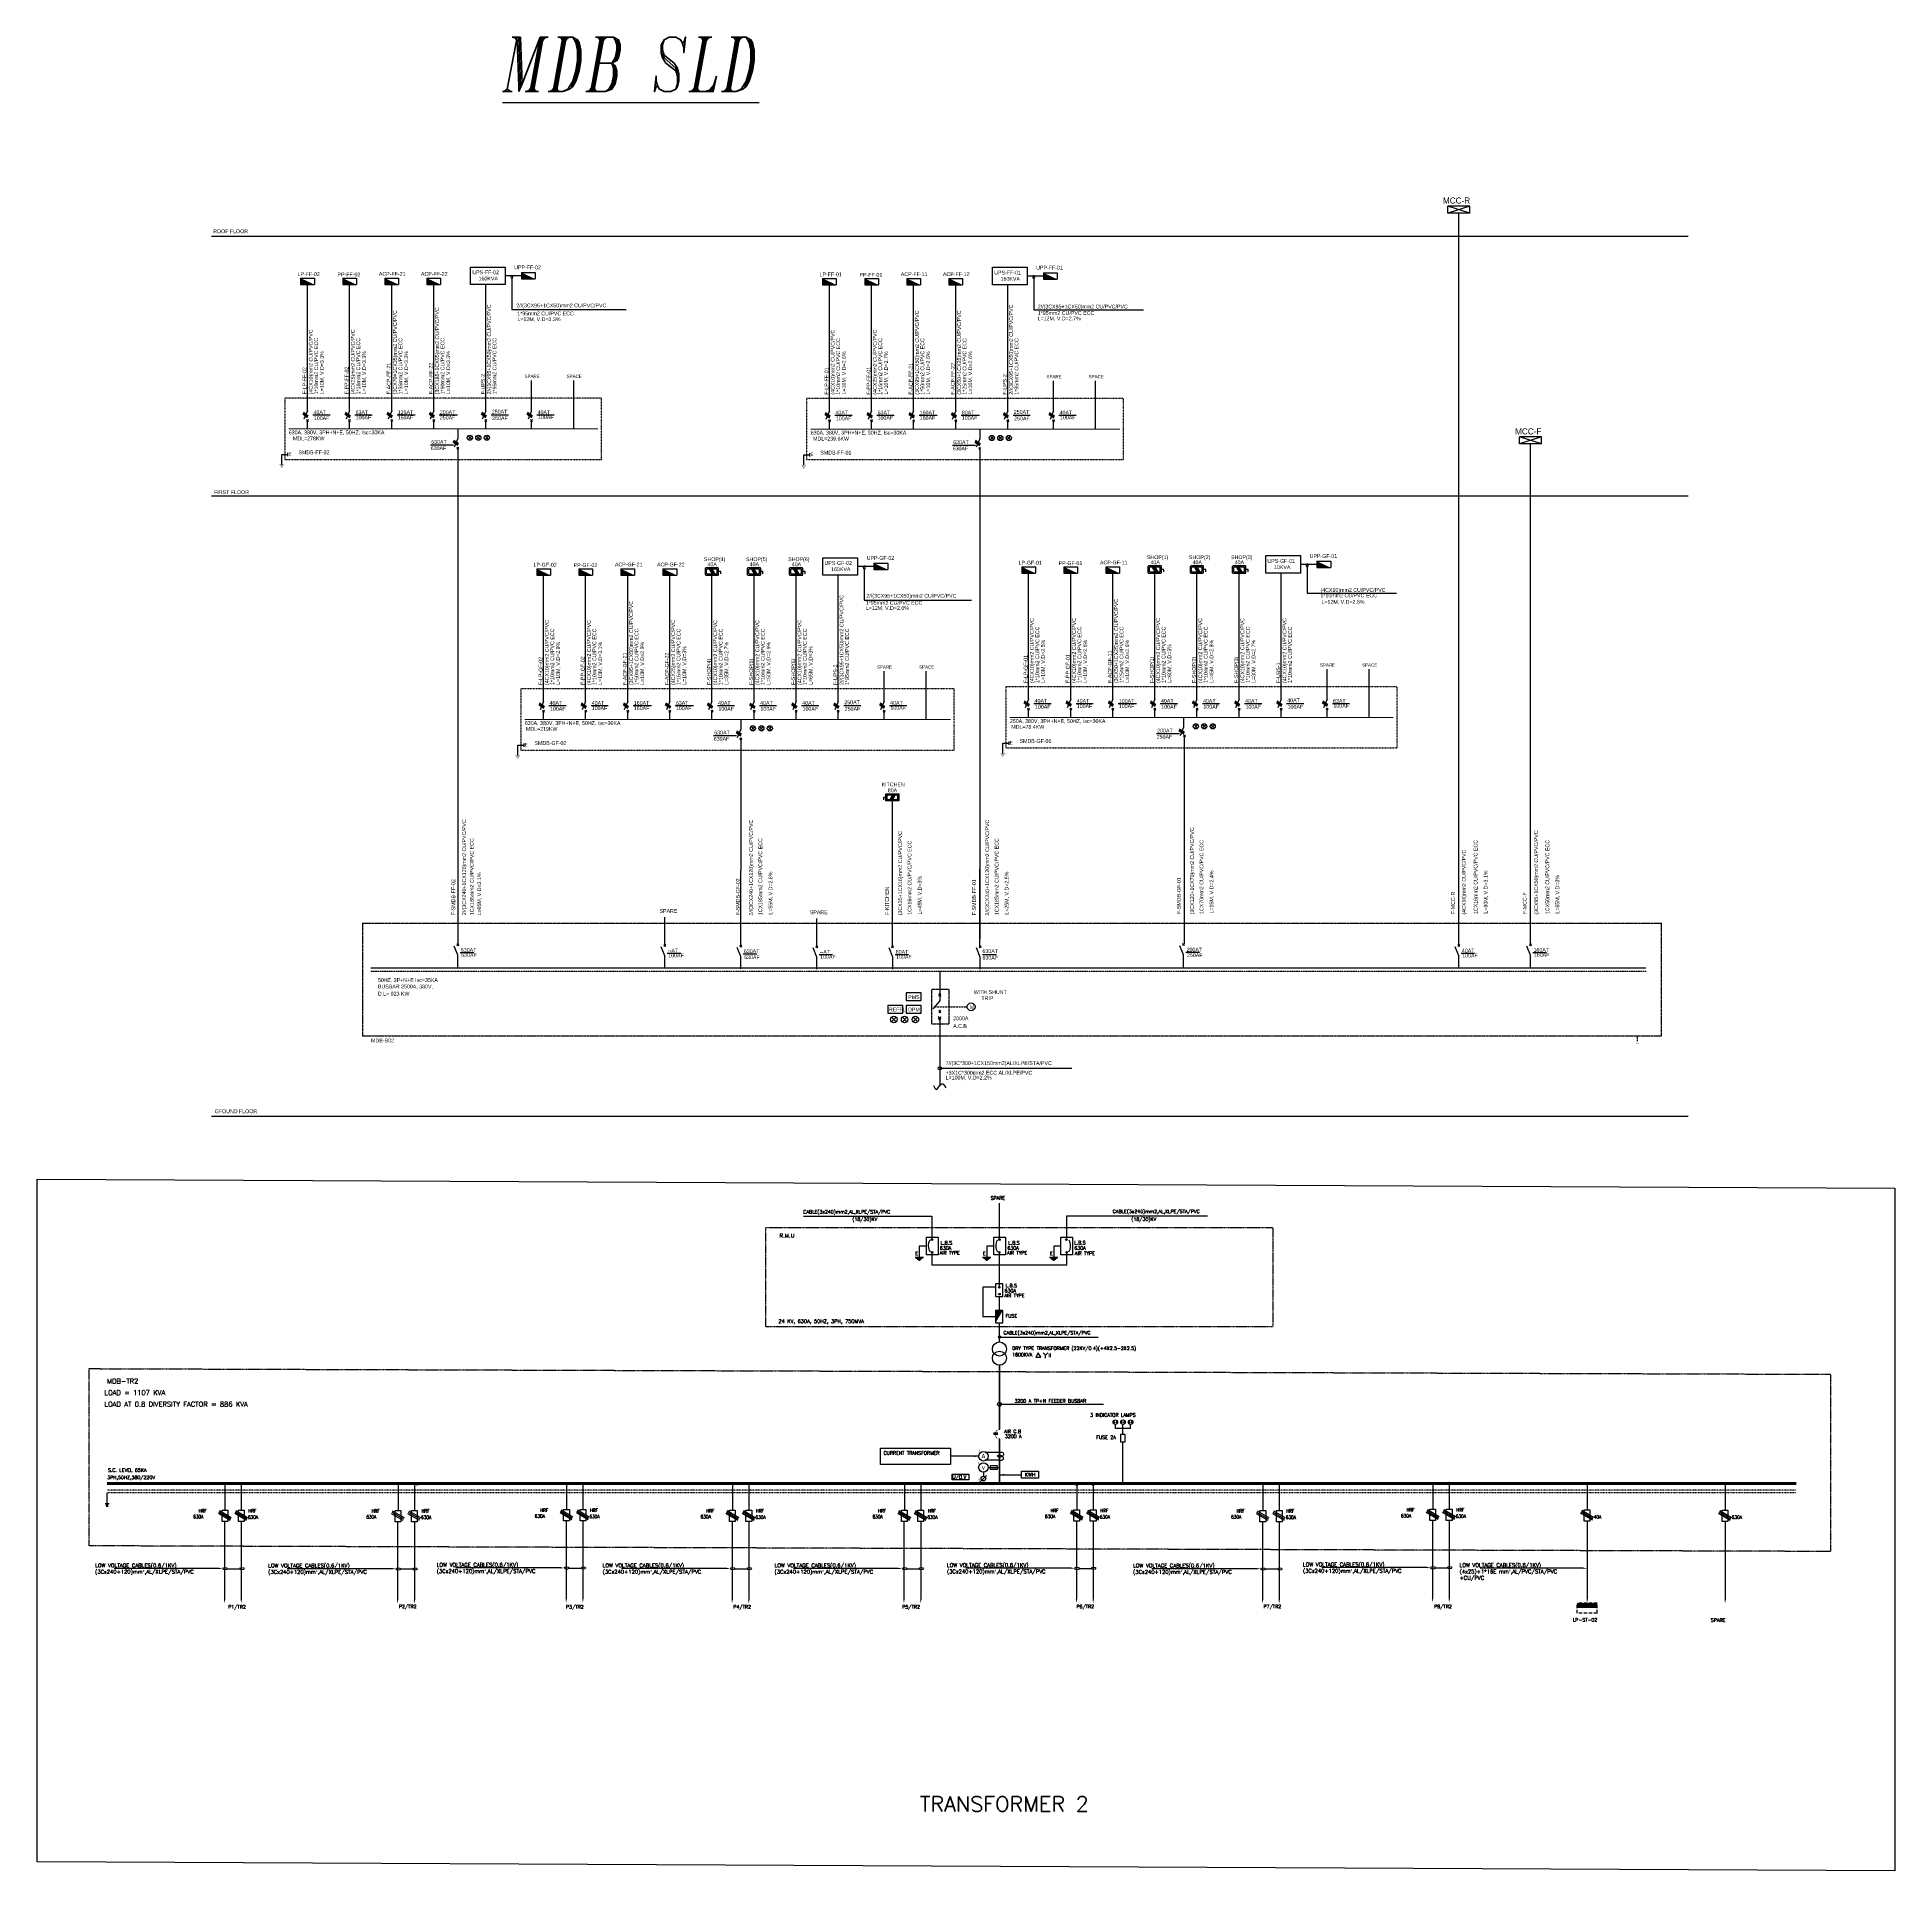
# Model space of a CAD drawing. Header units: millimetres. Extents: x -918189 to -128147, y -87802 to 32348.
# Drawn here: x -249874 to -128147, y -87802 to 32348 of the extents above.
import ezdxf
from ezdxf import colors
from ezdxf.entities.mleader import LeaderData, LeaderLine
from ezdxf.enums import TextEntityAlignment as Align
from ezdxf.math import Vec2, Vec3

# ---------------------------------------------------------------- set-up
doc = ezdxf.new("R2010")
doc.units = ezdxf.units.MM
for name, pattern in [('B02 SLD$0$A_01_Base_Section_C$0$CENTER', [2, 1.25, -0.25, 0.25, -0.25]), ('B02 SLD$0$CENTER', [2, 1.25, -0.25, 0.25, -0.25]), ('B02 SLD$0$CONTINUA', [0]), ('B02 SLD$0$DASHED', [0.75, 0.5, -0.25]), ('B02 SLD$0$HIDDEN', [0.375, 0.25, -0.125]), ('CENTER', [2, 1.25, -0.25, 0.25, -0.25]), ('DASHED2', [0.375, 0.25, -0.125]), ('EED-1A$0$ACAD_ISO09W100', [45, 24, -3, 6, -3, 6, -3]), ('HIDDEN', [0.375, 0.25, -0.125])]:
    doc.linetypes.add(name, pattern=pattern)
for name, color, linetype in [('B02 SLD$0$(XA-HP26.1) MCC 26.1$0$M_TEXT', 2, 'Continuous'), ('B02 SLD$0$E-BUSBAR', 2, 'Continuous'), ('B02 SLD$0$E-DIAG-TXT', 2, 'Continuous'), ('B02 SLD$0$E-EQUIP', 4, 'Continuous'), ('B02 SLD$0$E-LINE', 8, 'B02 SLD$0$A_01_Base_Section_C$0$CENTER'), ('B02 SLD$0$E-PANEL', 1, 'B02 SLD$0$CENTER'), ('B02 SLD$0$E-S', 4, 'Continuous'), ('B02 SLD$0$E-SLD', 4, 'Continuous'), ('B02 SLD$0$E-SOCK-DB', 2, 'Continuous'), ('B02 SLD$0$E-SOCK-DB-3', 2, 'Continuous'), ('B02 SLD$0$E-SOCK-DP-1', 2, 'Continuous'), ('B02 SLD$0$E-SWIT-AIR', 6, 'Continuous'), ('B02 SLD$0$E-T25', 3, 'Continuous'), ('B02 SLD$0$E-TEXT', 3, 'Continuous'), ('B02 SLD$0$E-TEXT25', 3, 'Continuous'), ('B02 SLD$0$E-WIR', 4, 'Continuous'), ('B02 SLD$0$E-WIRE', 4, 'B02 SLD$0$CONTINUA'), ('B02 SLD$0$EL-SLD-FED1', 4, 'Continuous'), ('B02 SLD$0$XREF1$0$E-SLD', 4, 'Continuous'), ('E-POWER', 141, 'Continuous'), ('E-TEXT', 40, 'Continuous'), ('E-WIRE-N', 4, 'DASHED2'), ('EED-1A$0$-ST-CABLE', 6, 'Continuous'), ('EED-1A$0$TEXT', 7, 'Continuous'), ('ELEC', 4, 'Continuous'), ('Lighting', 4, 'Continuous')]:
    doc.layers.add(name, color=color, linetype=linetype)
doc.layers.add('ELEC3', color=10, linetype='CENTER', lineweight=30)
doc.styles.add('B02 SLD$0$(XA-HP26.1) MCC 26.1$0$ITALICT', font='italict')
doc.styles.add('B02 SLD$0$EN-SCL', font='stencil.shx', dxfattribs={"height": 500})
doc.styles.add('B02 SLD$0$STENCIL', font='STENCIL.shx', dxfattribs={"height": 0.25})
doc.styles.add('B02 SLD$0$T25-200', font='Stencil.shx', dxfattribs={"width": 0.8, "height": 500})
doc.styles.add('B02 SLD$0$XREF1$0$LEROY', font='STENCIL', dxfattribs={"height": 2})
doc.styles.add('EED-1A$0$DynamicDimensions', font='arial.ttf')
doc.styles.add('ELEC', font='romans.shx')
doc.styles.add('ROMANS', font='ROMANS.shx', dxfattribs={"width": 0.8, "height": 220})
doc.dimstyles.new('ISO-25', dxfattribs={"dimtxt": 2.5, "dimasz": 2.5, "dimexe": 1.25, "dimexo": 0.625, "dimtad": 1, "dimtxsty": 'Standard', "dimcen": 2.5, "dimadec": 0, "dimazin": 0, "dimtfac": 1, "dimtmove": 0, "dimatfit": 3, "dimfxl": 1, "dimarcsym": 0})

# ---------------------------------------------------------------- blocks, each defined once
blk = doc.blocks.new('B02 SLD$0$P2')
at = {"layer": 'B02 SLD$0$E-SOCK-DP-1'}
for p, q in [((-4.5, 4.2), (4.5, 4.2)), ((-4.5, 4.2), (-4.5, 0)), ((-4.5, 0), (4.5, 0)), ((4.5, 4.2), (4.5, 0))]:
    blk.add_line(p, q, dxfattribs=at)
blk.add_solid([(-4.5, 0), (-4.5, 4.2), (4.5, 0)], dxfattribs=at)
blk = doc.blocks.new('B02 SLD$0$P2-flat-5')
at = {"layer": 'B02 SLD$0$E-SOCK-DP-1'}
for p, q in [((-4.5, 4.2), (4.5, 4.2)), ((-4.5, 4.2), (-4.5, 0)), ((-4.5, 0), (4.5, 0)), ((4.5, 4.2), (4.5, 0))]:
    blk.add_line(p, q, dxfattribs=at)
blk.add_solid([(-4.5, 0), (-4.5, 4.2), (4.5, 0)], dxfattribs=at)
blk = doc.blocks.new('B02 SLD$0$IS8')
at = {"color": 7, "linetype": 'B02 SLD$0$HIDDEN', "ltscale": 0.5}
for p, q in [((-139, 644), (-139, 24)), ((203, 644), (-139, 644)), ((203, 24), (-139, 24)), ((203, 24), (203, 644))]:
    blk.add_line(p, q, dxfattribs=at)
for p, q in [((-79, 584), (-79, 84)), ((143, 584), (-79, 584)), ((143, 84), (-79, 84)), ((32, 751), (32, 584)), ((143, 751), (32, 751)), ((143, 84), (143, 584))]:
    blk.add_line(p, q)
at = {"color": 3}
for p, q in [((-79, 338), (143, 466)), ((-79, 274), (143, 402)), ((-79, 210), (143, 338))]:
    blk.add_line(p, q, dxfattribs=at)
blk = doc.blocks.new('B02 SLD$0$P3')
at = {"layer": 'B02 SLD$0$E-SOCK-DB', "color": 7}
for p, q in [((-0.5, 0), (0.5, 0.32)), ((-0.5, 0.32), (0.5, 0))]:
    blk.add_line(p, q, dxfattribs=at)
at = {"layer": 'B02 SLD$0$E-SOCK-DB'}
for p, q in [((-0.5, 0.32), (-0.5, 0)), ((-0.5, 0.32), (0.5, 0.32)), ((-0.5, 0), (0.5, 0)), ((0.5, 0.32), (0.5, 0))]:
    blk.add_line(p, q, dxfattribs=at)
at = {"layer": 'B02 SLD$0$E-SOCK-DB', "color": 3, "style": 'B02 SLD$0$STENCIL'}
blk.add_attdef('DB', text='', height=0.25, dxfattribs=at).set_placement((0.025, 0.359), align=Align.CENTER)
blk = doc.blocks.new('XR-00$0$MCC')
at = {"color": 0}
for p, q in [((-0.75, 0.75), (0.75, 0.75)), ((-0.75, 0.75), (-0.75, 0)), ((0.75, 0.75), (0.75, 0)), ((-0.75, 0), (0.75, 0))]:
    blk.add_line(p, q, dxfattribs=at)
blk.add_solid([(0.75, 0.37), (-0.75, 0.37), (0.75, 0), (-0.75, 0)], dxfattribs=at)
blk = doc.blocks.new('A$C53851648')
at = {"layer": 'ELEC3', "linetype": 'Continuous'}
for p, q in [((0, 1.22), (0.61, 1.22)), ((0.97, 0.26), (0.25, 0.26)), ((0.89, 0.17), (0.32, 0.17)), ((0.79, 0.09), (0.43, 0.09)), ((0.68, 0), (0.54, 0)), ((0.61, 1.22), (0.61, 0.26))]:
    blk.add_line(p, q, dxfattribs=at)
blk = doc.blocks.new('A$C5A6F578D')
at = {"color": 2}
for points in [[(-461, 1705), (-1937, 1705)], [(-461, 1494), (-1937, 1494)], [(-461, 1283), (-1937, 1283)]]:
    blk.add_lwpolyline(points, dxfattribs=at)
at = {"color": 3, "const_width": 211}
blk.add_lwpolyline([(-661, 2742, 0.463799), (-661, 0)], format="xyb", dxfattribs=at)
at = {"color": 3}
for points in [[(129, 3058, 316, 316, -1), (-187, 3058, 0, 0, 0)], [(130, -271, 316, 316, 1), (-186, -271, 0, 0, 0)]]:
    blk.add_lwpolyline(points, format="xyseb", dxfattribs=at)

msp = doc.modelspace()

# ---------------------------------------------------------------- hatches: boundary and pattern name
at = {"layer": 'EED-1A$0$-ST-CABLE', "linetype": 'Continuous'}
for points in [[(-187639, -61869), (-187700, -61930), (-187719, -61911)], [(-187639, -61869), (-187700, -61930), (-187681, -61949)]]:
    msp.add_hatch(color=256, dxfattribs=at).paths.add_polyline_path(points)
at = {"layer": 'ELEC'}
for points in [[(-237510, -62442, -1), (-237628, -62442, -1)], [(-236438, -62442, -1), (-236556, -62442, -1)], [(-226169, -62422, -1), (-226286, -62422, -1)], [(-225097, -62422, -1), (-225214, -62422, -1)], [(-215127, -62422, -1), (-215244, -62422, -1)], [(-214055, -62422, -1), (-214173, -62422, -1)], [(-204255, -62442, -1), (-204373, -62442, -1)], [(-203184, -62442, -1), (-203301, -62442, -1)], [(-192990, -62442, -1), (-193107, -62442, -1)], [(-191918, -62442, -1), (-192036, -62442, -1)], [(-181692, -62493, -1), (-181809, -62493, -1)], [(-180620, -62493, -1), (-180737, -62493, -1)], [(-169500, -62422, -1), (-169617, -62422, -1)], [(-169500, -62422, -1), (-169617, -62422, -1)], [(-168428, -62422, -1), (-168545, -62422, -1)], [(-168428, -62422, -1), (-168545, -62422, -1)], [(-158365, -62402, -1), (-158482, -62402, -1)], [(-157293, -62402, -1), (-157410, -62402, -1)], [(-148252, -62422, -1), (-148369, -62422, -1)], [(-139211, -62442, -1), (-139328, -62442, -1)]]:
    msp.add_hatch(color=256, dxfattribs=at).paths.add_polyline_path(points)

# ---------------------------------------------------------------- linework, layer by layer
at = {"elevation": 23266674}
for points in [[(-238440, 19303), (-141695, 19303)], [(-238440, 2283), (-141695, 2283)], [(-238440, -38352), (-141695, -38352)]]:
    msp.add_lwpolyline(points, dxfattribs=at)
at = {"layer": 'B02 SLD$0$E-BUSBAR', "linetype": 'B02 SLD$0$DASHED', "ltscale": 6}
msp.add_line((-144446, -28865, -106933564), (-228014, -28865, -21768606), dxfattribs=at)
at = {"layer": 'B02 SLD$0$E-BUSBAR', "linetype": 'B02 SLD$0$DASHED'}
msp.add_line((-145013, -33450, -407034763), (-145013, -33084, -407034763), dxfattribs=at)
at = {"layer": 'B02 SLD$0$E-BUSBAR', "linetype": 'B02 SLD$0$DASHED', "const_width": 16.9}
for points, elevation in [([(-145298, -33450), (-144729, -33450)], -407034763), ([(-144867, -33535), (-145160, -33535)], -407034763), ([(-144916, -33619), (-145111, -33619)], -469404761)]:
    msp.add_lwpolyline(points, dxfattribs=dict(at, elevation=elevation))
at = {"layer": 'B02 SLD$0$E-EQUIP'}
for p, q in [((-221400, 5984, -1178247027), (-221637, 6222, -1178247027)), ((-221637, 5984, -1178247027), (-221400, 6222, -1178247027)), ((-221082, 5984, -1178247027), (-220845, 6222, -1178247027)), ((-220845, 5984, -1178247027), (-221082, 6222, -1178247027)), ((-220528, 5984, -1178247027), (-220290, 6222, -1178247027)), ((-220290, 5984, -1178247027), (-220528, 6222, -1178247027)), ((-187197, 5967, -1051100710), (-187435, 6204, -1051100710)), ((-187435, 5967, -1051100710), (-187197, 6204, -1051100710)), ((-186880, 5967, -1051100710), (-186642, 6204, -1051100710)), ((-186642, 5967, -1051100710), (-186880, 6204, -1051100710)), ((-186325, 5967, -1051100710), (-186087, 6204, -1051100710)), ((-186087, 5967, -1051100710), (-186325, 6204, -1051100710)), ((-202855, -13060, -1520915278), (-203093, -12823, -1520915278)), ((-203093, -13060, -1520915278), (-202855, -12823, -1520915278)), ((-202538, -13060, -1520915278), (-202300, -12823, -1520915278)), ((-202300, -13060, -1520915278), (-202538, -12823, -1520915278)), ((-201983, -13060, -1520915278), (-201746, -12823, -1520915278)), ((-201746, -13060, -1520915278), (-201983, -12823, -1520915278)), ((-173832, -12929, -1074367384), (-174069, -12691, -1074367384)), ((-174069, -12929, -1074367384), (-173832, -12691, -1074367384)), ((-173514, -12929, -1074367384), (-173277, -12691, -1074367384)), ((-173277, -12929, -1074367384), (-173514, -12691, -1074367384)), ((-172960, -12929, -1074367384), (-172722, -12691, -1074367384)), ((-172722, -12929, -1074367384), (-172960, -12691, -1074367384)), ((-193886, -31869, -1195150171), (-193585, -32170, -1195150171)), ((-193585, -31869, -1195150171), (-193886, -32170, -1195150171)), ((-192881, -31869, -1195150171), (-193182, -32170, -1195150171)), ((-193182, -31869, -1195150171), (-192881, -32170, -1195150171)), ((-192177, -31869, -1195150171), (-192478, -32170, -1195150171)), ((-192478, -31869, -1195150171), (-192177, -32170, -1195150171))]:
    msp.add_line(p, q, dxfattribs=at)
at = {"layer": 'B02 SLD$0$E-LINE', "color": 7, "linetype": 'ByBlock'}
for points, elevation in [([(-221481, 17287), (-219214, 17287), (-219214, 16135), (-221481, 16135), (-221481, 17287)], -103879642), ([(-187278, 17269), (-185011, 17269), (-185011, 16117), (-187278, 16117), (-187278, 17269)], 23266674), ([(-198383, -1758), (-196116, -1758), (-196116, -2910), (-198383, -2910), (-198383, -1758)], -446547893)]:
    msp.add_lwpolyline(points, dxfattribs=dict(at, elevation=elevation))
msp.add_lwpolyline([(-169359, -1626), (-167093, -1626), (-167093, -2778), (-169359, -2778), (-169359, -1626)], dxfattribs=at)
at = {"layer": 'B02 SLD$0$E-PANEL', "ltscale": 6}
for p, q in [((-228561, -25715, -28284090), (-143446, -25716, -262698495)), ((-228561, -25715, 16882584), (-228561, -33084)), ((-143446, -33084, -294455818), (-143446, -25716, -352274946)), ((-228561, -33084, -38182893), (-143446, -33084, -310921257))]:
    msp.add_line(p, q, dxfattribs=at)
at = {"layer": 'B02 SLD$0$E-PANEL', "ltscale": 0.1}
for points, elevation in [([(-233654, 4684), (-212889, 4684), (-212889, 8684), (-233654, 8684)], -103879642), ([(-199451, 4666), (-178686, 4666), (-178686, 8666), (-199451, 8666)], 23266674), ([(-218186, -14361), (-189791, -14361), (-189791, -10361), (-218186, -10361)], -446547893)]:
    msp.add_lwpolyline(points, close=True, dxfattribs=dict(at, elevation=elevation))
msp.add_lwpolyline([(-186403, -14229), (-160767, -14229), (-160767, -10229), (-186403, -10229)], close=True, dxfattribs=at)
at = {"layer": 'B02 SLD$0$E-PANEL', "ltscale": 6, "elevation": -257269583}
msp.add_lwpolyline([(-191263, -30045), (-191263, -32304), (-190111, -32304), (-190111, -30045)], close=True, dxfattribs=at)
at = {"layer": 'B02 SLD$0$E-S', "color": 4}
for p, q in [((-232161, 6684, -103879642), (-232161, 7235, -103879642)), ((-229402, 6684, -103879642), (-229402, 7235, -103879642)), ((-226643, 6684, -103879642), (-226643, 7235, -103879642)), ((-223884, 6684, -103879642), (-223884, 7235, -103879642)), ((-220478, 6684, -103879642), (-220478, 7235, -103879642)), ((-217475, 6684, -103879642), (-217475, 7235, -103879642)), ((-197958, 6666, 23266674), (-197958, 7217, 23266674)), ((-195199, 6666, 23266674), (-195199, 7217, 23266674)), ((-192440, 6666, 23266674), (-192440, 7217, 23266674)), ((-189681, 6666, 23266674), (-189681, 7217, 23266674)), ((-186275, 6666, 23266674), (-186275, 7217, 23266674)), ((-183272, 6666, 23266674), (-183272, 7217, 23266674)), ((-216692, -12361, -446547893), (-216692, -11810, -446547893)), ((-213934, -12361, -446547893), (-213934, -11810, -446547893)), ((-211175, -12361, -446547893), (-211175, -11810, -446547893)), ((-208416, -12361, -446547893), (-208416, -11810, -446547893)), ((-205657, -12361, -446547893), (-205657, -11810, -446547893)), ((-202898, -12361, -446547893), (-202898, -11810, -446547893)), ((-200139, -12361, -446547893), (-200139, -11810, -446547893)), ((-197380, -12361, -446547893), (-197380, -11810, -446547893)), ((-194377, -12361, -446547893), (-194377, -11810, -446547893)), ((-184910, -12229), (-184910, -11679)), ((-182151, -12229), (-182151, -11679)), ((-179392, -12229), (-179392, -11679)), ((-176633, -12229), (-176633, -11679)), ((-173874, -12229), (-173874, -11679)), ((-171115, -12229), (-171115, -11679)), ((-168356, -12229), (-168356, -11679)), ((-165354, -12229), (-165354, -11679))]:
    msp.add_line(p, q, dxfattribs=at)
at = {"layer": 'B02 SLD$0$E-S'}
for points, elevation in [([(-156726, -27168), (-156726, 20823)], -275213768), ([(-232161, 7873), (-232161, 16135)], -103879642), ([(-229402, 7873), (-229402, 16135)], -103879642), ([(-226643, 7873), (-226643, 16135)], -103879642), ([(-223884, 7873), (-223884, 16135)], -103879642), ([(-220478, 7873), (-220478, 16135)], -103879642), ([(-218772, 16532), (-218772, 14508), (-211287, 14508)], -103879642), ([(-197958, 7855), (-197958, 16117)], 23266674), ([(-195199, 7855), (-195199, 16117)], 23266674), ([(-192440, 7855), (-192440, 16117)], 23266674), ([(-189681, 7855), (-189681, 16117)], 23266674), ([(-186275, 7855), (-186275, 16117)], 23266674), ([(-184570, 16514), (-184570, 14490), (-177377, 14490)], 23266674), ([(-217475, 7873), (-217475, 9849)], -103879642), ([(-214716, 6684), (-214716, 9849)], -103879642), ([(-183272, 7855), (-183272, 9831)], 23266674), ([(-180514, 6666), (-180514, 9831)], 23266674), ([(-222316, 5422), (-222316, -27125)], -103879642), ([(-188113, 5404), (-188113, -26723)], 23266674), ([(-152027, -27125), (-152027, 5694)], -362211046), ([(-216692, -11172), (-216692, -2910)], -446547893), ([(-213934, -11172), (-213934, -2910)], -446547893), ([(-211175, -11172), (-211175, -2910)], -446547893), ([(-208416, -11172), (-208416, -2910)], -446547893), ([(-205657, -11172), (-205657, -2910)], -446547893), ([(-202898, -11172), (-202898, -2910)], -446547893), ([(-200139, -11172), (-200139, -2910)], -446547893), ([(-197380, -11172), (-197380, -2910)], -446547893), ([(-195675, -2513), (-195675, -4536), (-188642, -4536)], -446547893), ([(-194377, -11172), (-194377, -9196)], -446547893), ([(-191619, -12361), (-191619, -9196)], -446547893), ([(-203771, -13623), (-203771, -22262)], -446547893), ([(-193818, -27253), (-193818, -17700)], -789216144), ([(-203771, -27210), (-203771, -22262)], -446547893), ([(-188113, -27191), (-188113, -22158)], 23266674), ([(-208747, -27168), (-208747, -25308)], -275213768), ([(-198795, -27253), (-198795, -25394)], -617882019), ([(-190734, -32079), (-190734, -36360)], -257269583)]:
    msp.add_lwpolyline(points, dxfattribs=dict(at, elevation=elevation))
for points in [[(-166651, -2381), (-166651, -4091), (-160805, -4091)], [(-184910, -11040), (-184910, -2778)], [(-182151, -11040), (-182151, -2778)], [(-179392, -11040), (-179392, -2778)], [(-176633, -11040), (-176633, -2778)], [(-173874, -11040), (-173874, -2778)], [(-171115, -11040), (-171115, -2778)], [(-168356, -11040), (-168356, -2778)], [(-165354, -11040), (-165354, -9064)], [(-162595, -12229), (-162595, -9064)], [(-174694, -27042), (-174694, -13423)]]:
    msp.add_lwpolyline(points, dxfattribs=at)
for centre in [(-218772, 16649, -103879642), (-184570, 16631, 23266674), (-195675, -2396, -446547893), (-166651, -2264)]:
    msp.add_ellipse(centre, major_axis=(0, -117), ratio=0.3669504, dxfattribs=at)
msp.add_spline([(-191132, -36335, -257269583), (-190965, -36596, -257269583), (-190597, -36228, -257269583), (-190334, -36491, -257269583)], degree=3, dxfattribs=at)
at = {"layer": 'B02 SLD$0$E-SLD'}
for p, q in [((-233847, 5008, -103879642), (-233462, 5008, -103879642)), ((-233462, 5117, -103879642), (-233462, 4899, -103879642)), ((-199644, 4990, 23266674), (-199259, 4990, 23266674)), ((-199259, 5099, 23266674), (-199259, 4881, 23266674)), ((-218378, -14037, -446547893), (-217993, -14037, -446547893)), ((-217993, -13927, -446547893), (-217993, -14146, -446547893)), ((-186596, -13905), (-186210, -13905)), ((-186210, -13796), (-186210, -14015)), ((-190734, -28865, -257269583), (-190734, -30785, -257269583)), ((-190734, -30277, -257269583), (-190798, -30420, -257269583)), ((-190734, -30367, -257269583), (-190798, -30509, -257269583)), ((-190734, -30277, -257269583), (-190671, -30420, -257269583)), ((-190734, -30367, -257269583), (-190671, -30509, -257269583)), ((-190734, -30785, -257269583), (-191191, -31322, -257269583)), ((-190796, -31404, -257269583), (-190672, -31586, -257269583)), ((-190672, -31404, -257269583), (-190796, -31586, -257269583)), ((-190734, -31981, -257269583), (-190804, -31824, -257269583)), ((-190734, -32079, -257269583), (-190804, -31922, -257269583)), ((-190734, -31981, -257269583), (-190665, -31824, -257269583)), ((-190734, -32079, -257269583), (-190665, -31922, -257269583))]:
    msp.add_line(p, q, dxfattribs=at)
for points, elevation in [([(-218141, 16711), (-219214, 16711)], -103879642), ([(-183938, 16693), (-185011, 16693)], 23266674), ([(-195043, -2334), (-196116, -2334)], -446547893)]:
    msp.add_lwpolyline(points, dxfattribs=dict(at, elevation=elevation))
msp.add_lwpolyline([(-166019, -2202), (-167093, -2202)], dxfattribs=at)
at = {"layer": 'B02 SLD$0$E-SLD', "color": 2, "const_width": 80, "elevation": -295591853}
msp.add_lwpolyline([(-228014, -28646), (-144446, -28646)], dxfattribs=at)
at = {"layer": 'B02 SLD$0$E-SLD'}
for centre, radius in [((-221518, 6103, -1178247027), 168), ((-220964, 6103, -1178247027), 168), ((-220409, 6103, -1178247027), 168), ((-187316, 6085, -1051100710), 168), ((-186761, 6085, -1051100710), 168), ((-186206, 6085, -1051100710), 168), ((-202974, -12941, -1520915278), 168), ((-202419, -12941, -1520915278), 168), ((-201864, -12941, -1520915278), 168), ((-173950, -12810, -1074367384), 168), ((-173396, -12810, -1074367384), 168), ((-172841, -12810, -1074367384), 168), ((-188675, -31188, -257269583), 256), ((-193736, -32020, -1195150171), 213), ((-193032, -32020, -1195150171), 213), ((-192328, -32020, -1195150171), 213)]:
    msp.add_circle(centre, radius, dxfattribs=at)
at = {"layer": 'B02 SLD$0$E-T25'}
for p, q in [((-230682, 7578, -1178247027), (-231806, 7578, -1178247027)), ((-227923, 7578, -1178247027), (-229047, 7578, -1178247027)), ((-225095, 7578, -1178247027), (-226288, 7578, -1178247027)), ((-222336, 7578, -1178247027), (-223530, 7578, -1178247027)), ((-218998, 7578, -1178247027), (-220123, 7578, -1178247027)), ((-215996, 7578, -1178247027), (-217121, 7578, -1178247027)), ((-196479, 7560, -1051100710), (-197604, 7560, -1051100710)), ((-193720, 7560, -1051100710), (-194845, 7560, -1051100710)), ((-190892, 7560, -1051100710), (-192086, 7560, -1051100710)), ((-188133, 7560, -1051100710), (-189327, 7560, -1051100710)), ((-184796, 7560, -1051100710), (-185920, 7560, -1051100710)), ((-181793, 7560, -1051100710), (-182918, 7560, -1051100710)), ((-222590, 5606, -1178247027), (-224093, 5606, -1178247027)), ((-188387, 5588, -1051100710), (-189890, 5588, -1051100710)), ((-215213, -11467, -1520915278), (-216338, -11467, -1520915278)), ((-212454, -11467, -1520915278), (-213579, -11467, -1520915278)), ((-209626, -11467, -1520915278), (-210820, -11467, -1520915278)), ((-206867, -11467, -1520915278), (-208061, -11467, -1520915278)), ((-204177, -11467, -1520915278), (-205302, -11467, -1520915278)), ((-201419, -11467, -1520915278), (-202543, -11467, -1520915278)), ((-198660, -11467, -1520915278), (-199784, -11467, -1520915278)), ((-195901, -11467, -1520915278), (-197025, -11467, -1520915278)), ((-192898, -11467, -1520915278), (-194023, -11467, -1520915278)), ((-183431, -11336, -1074367384), (-184555, -11336, -1074367384)), ((-180672, -11336, -1074367384), (-181796, -11336, -1074367384)), ((-177844, -11336, -1074367384), (-179037, -11336, -1074367384)), ((-175154, -11336, -1074367384), (-176278, -11336, -1074367384)), ((-172395, -11336, -1074367384), (-173519, -11336, -1074367384)), ((-169636, -11336, -1074367384), (-170761, -11336, -1074367384)), ((-166877, -11336, -1074367384), (-168002, -11336, -1074367384)), ((-163875, -11336, -1074367384), (-164999, -11336, -1074367384)), ((-175022, -13307, -1074367384), (-176525, -13307, -1074367384)), ((-204046, -13439, -1520915278), (-205548, -13439, -1520915278)), ((-221270, -27651, -124257727), (-222152, -27651, -124257727)), ((-207702, -27693, -295591853), (-208584, -27693, -295591853)), ((-202725, -27736, -466925978), (-203607, -27736, -466925978)), ((-197749, -27779, -638260104), (-198631, -27779, -638260104)), ((-192773, -27779, -809594229), (-193655, -27779, -809594229)), ((-187042, -27779, -255442815), (-187924, -27779, -255442815)), ((-173715, -27634, -20378085), (-174597, -27634, -20378085)), ((-155681, -27693, -295591853), (-156563, -27693, -295591853)), ((-150981, -27651, -382589131), (-151863, -27651, -382589131))]:
    msp.add_line(p, q, dxfattribs=at)
at = {"layer": 'B02 SLD$0$E-TEXT'}
msp.add_line((-182074, -35221, -186229811), (-190601, -35221, -186229811), dxfattribs=at)
at = {"layer": 'B02 SLD$0$E-TEXT', "extrusion": (0, 0, -1)}
msp.add_ellipse((-190732, -35221, -186229811), major_axis=(-130, 0), ratio=0.5530725, dxfattribs=at)
at = {"layer": 'B02 SLD$0$E-WIR'}
for p, q in [((-233847, 4322, -103879642), (-233847, 5008, -103879642)), ((-199644, 4304, 23266674), (-199644, 4990, 23266674)), ((-218378, -14722, -446547893), (-218378, -14037, -446547893)), ((-186596, -14591), (-186596, -13905)), ((-222311, -28603, -124257727), (-222311, -27797, -124257727)), ((-208743, -28646, -295591853), (-208743, -27840, -295591853)), ((-203767, -28688, -466925978), (-203767, -27883, -466925978)), ((-198791, -28731, -638260104), (-198791, -27925, -638260104)), ((-193814, -28731, -809594229), (-193814, -27925, -809594229)), ((-188084, -28731, -255442815), (-188084, -27925, -255442815)), ((-174757, -28587, -20378085), (-174757, -27781, -20378085)), ((-156722, -28646, -295591853), (-156722, -27840, -295591853)), ((-152023, -28603, -382589131), (-152023, -27797, -382589131))]:
    msp.add_line(p, q, dxfattribs=at)
at = {"layer": 'B02 SLD$0$E-WIR', "color": 4, "linetype": 'B02 SLD$0$DASHED'}
msp.add_line((-191077, -31188, -257269583), (-188931, -31188, -257269583), dxfattribs=at)
at = {"layer": 'B02 SLD$0$E-WIR', "const_width": 13.3}
for points, elevation in [([(-234001, 4322), (-233693, 4322)], -103879642), ([(-233962, 4256), (-233731, 4256)], -103879642), ([(-233924, 4189), (-233770, 4189)], -103879642), ([(-233885, 4122), (-233808, 4122)], -103879642), ([(-199798, 4304), (-199490, 4304)], 23266674), ([(-199759, 4238), (-199528, 4238)], 23266674), ([(-199721, 4171), (-199567, 4171)], 23266674), ([(-199682, 4104), (-199605, 4104)], 23266674), ([(-218532, -14722), (-218224, -14722)], -446547893), ([(-218494, -14789), (-218263, -14789)], -446547893), ([(-218455, -14856), (-218301, -14856)], -446547893), ([(-218417, -14922), (-218340, -14922)], -446547893)]:
    msp.add_lwpolyline(points, dxfattribs=dict(at, elevation=elevation))
for points in [[(-186750, -14591), (-186442, -14591)], [(-186711, -14657), (-186480, -14657)], [(-186673, -14724), (-186519, -14724)], [(-186634, -14791), (-186557, -14791)]]:
    msp.add_lwpolyline(points, dxfattribs=at)
at = {"layer": 'B02 SLD$0$E-WIRE', "color": 4}
for p, q in [((-232161, 7873, -103879642), (-232390, 7310, -103879642)), ((-229402, 7873, -103879642), (-229631, 7310, -103879642)), ((-226643, 7873, -103879642), (-226872, 7310, -103879642)), ((-223884, 7873, -103879642), (-224113, 7310, -103879642)), ((-220478, 7873, -103879642), (-220706, 7310, -103879642)), ((-217475, 7873, -103879642), (-217704, 7310, -103879642)), ((-197958, 7855, 23266674), (-198187, 7292, 23266674)), ((-195199, 7855, 23266674), (-195428, 7292, 23266674)), ((-192440, 7855, 23266674), (-192669, 7292, 23266674)), ((-189681, 7855, 23266674), (-189910, 7292, 23266674)), ((-186275, 7855, 23266674), (-186503, 7292, 23266674)), ((-183272, 7855, 23266674), (-183501, 7292, 23266674)), ((-232098, 7297, -103879642), (-232224, 7172, -103879642)), ((-232224, 7297, -103879642), (-232098, 7172, -103879642)), ((-229339, 7297, -103879642), (-229465, 7172, -103879642)), ((-229465, 7297, -103879642), (-229339, 7172, -103879642)), ((-226580, 7297, -103879642), (-226706, 7172, -103879642)), ((-226706, 7297, -103879642), (-226580, 7172, -103879642)), ((-223821, 7297, -103879642), (-223947, 7172, -103879642)), ((-223947, 7297, -103879642), (-223821, 7172, -103879642)), ((-220415, 7297, -103879642), (-220540, 7172, -103879642)), ((-220540, 7297, -103879642), (-220415, 7172, -103879642)), ((-217413, 7297, -103879642), (-217538, 7172, -103879642)), ((-217538, 7297, -103879642), (-217413, 7172, -103879642)), ((-197896, 7279, 23266674), (-198021, 7154, 23266674)), ((-198021, 7279, 23266674), (-197896, 7154, 23266674)), ((-195137, 7279, 23266674), (-195262, 7154, 23266674)), ((-195262, 7279, 23266674), (-195137, 7154, 23266674)), ((-192378, 7279, 23266674), (-192503, 7154, 23266674)), ((-192503, 7279, 23266674), (-192378, 7154, 23266674)), ((-189619, 7279, 23266674), (-189744, 7154, 23266674)), ((-189744, 7279, 23266674), (-189619, 7154, 23266674)), ((-186212, 7279, 23266674), (-186337, 7154, 23266674)), ((-186337, 7279, 23266674), (-186212, 7154, 23266674)), ((-183210, 7279, 23266674), (-183335, 7154, 23266674)), ((-183335, 7279, 23266674), (-183210, 7154, 23266674)), ((-222316, 6054, -103879642), (-222544, 5491, -103879642)), ((-222378, 5485, -103879642), (-222253, 5359, -103879642)), ((-222253, 5485, -103879642), (-222378, 5359, -103879642)), ((-188113, 6036, 23266674), (-188341, 5473, 23266674)), ((-188175, 5467, 23266674), (-188050, 5341, 23266674)), ((-188050, 5467, 23266674), (-188175, 5341, 23266674)), ((-216692, -11172, -446547893), (-216921, -11735, -446547893)), ((-216630, -11747, -446547893), (-216755, -11873, -446547893)), ((-216755, -11747, -446547893), (-216630, -11873, -446547893)), ((-213934, -11172, -446547893), (-214162, -11735, -446547893)), ((-213871, -11747, -446547893), (-213996, -11873, -446547893)), ((-213996, -11747, -446547893), (-213871, -11873, -446547893)), ((-211175, -11172, -446547893), (-211403, -11735, -446547893)), ((-211112, -11747, -446547893), (-211237, -11873, -446547893)), ((-211237, -11747, -446547893), (-211112, -11873, -446547893)), ((-208416, -11172, -446547893), (-208644, -11735, -446547893)), ((-208353, -11747, -446547893), (-208478, -11873, -446547893)), ((-208478, -11747, -446547893), (-208353, -11873, -446547893)), ((-205657, -11172, -446547893), (-205885, -11735, -446547893)), ((-205594, -11747, -446547893), (-205719, -11873, -446547893)), ((-205719, -11747, -446547893), (-205594, -11873, -446547893)), ((-202898, -11172, -446547893), (-203126, -11735, -446547893)), ((-202835, -11747, -446547893), (-202960, -11873, -446547893)), ((-202960, -11747, -446547893), (-202835, -11873, -446547893)), ((-200139, -11172, -446547893), (-200367, -11735, -446547893)), ((-200076, -11747, -446547893), (-200201, -11873, -446547893)), ((-200201, -11747, -446547893), (-200076, -11873, -446547893)), ((-197380, -11172, -446547893), (-197608, -11735, -446547893)), ((-197317, -11747, -446547893), (-197442, -11873, -446547893)), ((-197442, -11747, -446547893), (-197317, -11873, -446547893)), ((-194377, -11172, -446547893), (-194606, -11735, -446547893)), ((-194315, -11747, -446547893), (-194440, -11873, -446547893)), ((-194440, -11747, -446547893), (-194315, -11873, -446547893)), ((-184910, -11040), (-185139, -11603)), ((-184847, -11616), (-184973, -11741)), ((-184973, -11616), (-184847, -11741)), ((-182151, -11040), (-182380, -11603)), ((-182088, -11616), (-182214, -11741)), ((-182214, -11616), (-182088, -11741)), ((-179392, -11040), (-179621, -11603)), ((-179329, -11616), (-179455, -11741)), ((-179455, -11616), (-179329, -11741)), ((-176633, -11040), (-176862, -11603)), ((-176570, -11616), (-176696, -11741)), ((-176696, -11616), (-176570, -11741)), ((-173874, -11040), (-174103, -11603)), ((-173811, -11616), (-173937, -11741)), ((-173937, -11616), (-173811, -11741)), ((-171115, -11040), (-171344, -11603)), ((-171053, -11616), (-171178, -11741)), ((-171178, -11616), (-171053, -11741)), ((-168356, -11040), (-168585, -11603)), ((-168294, -11616), (-168419, -11741)), ((-168419, -11616), (-168294, -11741)), ((-165354, -11040), (-165583, -11603)), ((-165291, -11616), (-165417, -11741)), ((-165417, -11616), (-165291, -11741)), ((-203771, -12991, -446547893), (-204000, -13554, -446547893)), ((-174748, -12860), (-174976, -13422)), ((-174757, -13375), (-174632, -13501)), ((-174632, -13375), (-174757, -13501)), ((-203834, -13560, -446547893), (-203708, -13685, -446547893)), ((-203708, -13560, -446547893), (-203834, -13685, -446547893)), ((-222311, -27797, -124257727), (-222552, -27205, -124257727)), ((-222382, -27192, -103879642), (-222249, -27058, -103879642)), ((-222249, -27192, -103879642), (-222382, -27058, -103879642)), ((-208743, -27840, -295591853), (-208984, -27248, -295591853)), ((-208814, -27234, -275213768), (-208681, -27101, -275213768)), ((-208681, -27234, -275213768), (-208814, -27101, -275213768)), ((-203767, -27883, -466925978), (-204007, -27291, -466925978)), ((-203838, -27277, -446547893), (-203704, -27144, -446547893)), ((-203704, -27277, -446547893), (-203838, -27144, -446547893)), ((-198791, -27925, -638260104), (-199031, -27333, -638260104)), ((-198861, -27319, -617882019), (-198728, -27186, -617882019)), ((-198728, -27319, -617882019), (-198861, -27186, -617882019)), ((-193814, -27925, -809594229), (-194055, -27333, -809594229)), ((-193885, -27319, -789216144), (-193752, -27186, -789216144)), ((-193752, -27319, -789216144), (-193885, -27186, -789216144)), ((-188084, -27925, -255442815), (-188324, -27333, -255442815)), ((-188154, -27319, -235064730), (-188021, -27186, -235064730)), ((-188021, -27319, -235064730), (-188154, -27186, -235064730)), ((-174757, -27781, -20378085), (-174997, -27189, -20378085)), ((-174828, -27175), (-174694, -27042)), ((-174694, -27175), (-174828, -27042)), ((-156722, -27840, -295591853), (-156963, -27248, -295591853)), ((-156793, -27234, -275213768), (-156660, -27101, -275213768)), ((-156660, -27234, -275213768), (-156793, -27101, -275213768)), ((-152023, -27797, -382589131), (-152263, -27205, -382589131)), ((-152094, -27192, -362211046), (-151960, -27059, -362211046)), ((-151960, -27192, -362211046), (-152094, -27059, -362211046))]:
    msp.add_line(p, q, dxfattribs=at)
for points, elevation in [([(-232471, 7658), (-232151, 7431)], -103879642), ([(-232449, 7714), (-232128, 7487)], -103879642), ([(-232426, 7770), (-232105, 7543)], -103879642), ([(-229712, 7658), (-229392, 7431)], -103879642), ([(-229690, 7714), (-229369, 7487)], -103879642), ([(-229667, 7770), (-229346, 7543)], -103879642), ([(-226953, 7658), (-226633, 7431)], -103879642), ([(-226931, 7714), (-226610, 7487)], -103879642), ([(-226908, 7770), (-226587, 7543)], -103879642), ([(-224194, 7658), (-223874, 7431)], -103879642), ([(-224172, 7714), (-223851, 7487)], -103879642), ([(-224149, 7770), (-223829, 7543)], -103879642), ([(-220788, 7658), (-220467, 7431)], -103879642), ([(-220765, 7714), (-220445, 7487)], -103879642), ([(-220742, 7770), (-220422, 7543)], -103879642), ([(-217786, 7658), (-217465, 7431)], -103879642), ([(-217763, 7714), (-217442, 7487)], -103879642), ([(-217740, 7770), (-217420, 7543)], -103879642), ([(-198269, 7640), (-197948, 7413)], 23266674), ([(-198246, 7696), (-197925, 7469)], 23266674), ([(-198223, 7752), (-197903, 7525)], 23266674), ([(-195510, 7640), (-195189, 7413)], 23266674), ([(-195487, 7696), (-195166, 7469)], 23266674), ([(-195464, 7752), (-195144, 7525)], 23266674), ([(-192751, 7640), (-192430, 7413)], 23266674), ([(-192728, 7696), (-192407, 7469)], 23266674), ([(-192705, 7752), (-192385, 7525)], 23266674), ([(-189992, 7640), (-189671, 7413)], 23266674), ([(-189969, 7696), (-189648, 7469)], 23266674), ([(-189946, 7752), (-189626, 7525)], 23266674), ([(-186585, 7640), (-186265, 7413)], 23266674), ([(-186562, 7696), (-186242, 7469)], 23266674), ([(-186540, 7752), (-186219, 7525)], 23266674), ([(-183583, 7640), (-183262, 7413)], 23266674), ([(-183560, 7696), (-183240, 7469)], 23266674), ([(-183537, 7752), (-183217, 7525)], 23266674), ([(-222316, 6684), (-222316, 6054)], -103879642), ([(-188113, 6666), (-188113, 6036)], 23266674), ([(-222626, 5839), (-222305, 5612)], -103879642), ([(-222603, 5895), (-222283, 5668)], -103879642), ([(-222580, 5951), (-222260, 5724)], -103879642), ([(-188423, 5821), (-188103, 5594)], 23266674), ([(-188400, 5877), (-188080, 5650)], 23266674), ([(-188378, 5933), (-188057, 5706)], 23266674), ([(-217003, -11387), (-216682, -11613)], -446547893), ([(-216980, -11331), (-216660, -11557)], -446547893), ([(-216957, -11275), (-216637, -11501)], -446547893), ([(-214244, -11387), (-213923, -11613)], -446547893), ([(-214221, -11331), (-213901, -11557)], -446547893), ([(-214198, -11275), (-213878, -11501)], -446547893), ([(-211485, -11387), (-211164, -11613)], -446547893), ([(-211462, -11331), (-211142, -11557)], -446547893), ([(-211439, -11275), (-211119, -11501)], -446547893), ([(-208726, -11387), (-208405, -11613)], -446547893), ([(-208703, -11331), (-208383, -11557)], -446547893), ([(-208681, -11275), (-208360, -11501)], -446547893), ([(-205967, -11387), (-205646, -11613)], -446547893), ([(-205944, -11331), (-205624, -11557)], -446547893), ([(-205922, -11275), (-205601, -11501)], -446547893), ([(-203189, -11400), (-202868, -11627)], -446547893), ([(-203166, -11344), (-202846, -11571)], -446547893), ([(-203144, -11288), (-202823, -11515)], -446547893), ([(-200449, -11387), (-200128, -11613)], -446547893), ([(-200426, -11331), (-200106, -11557)], -446547893), ([(-200404, -11275), (-200083, -11501)], -446547893), ([(-197690, -11387), (-197370, -11613)], -446547893), ([(-197667, -11331), (-197347, -11557)], -446547893), ([(-197645, -11275), (-197324, -11501)], -446547893), ([(-194688, -11387), (-194367, -11613)], -446547893), ([(-194665, -11331), (-194345, -11557)], -446547893), ([(-194642, -11275), (-194322, -11501)], -446547893), ([(-204081, -13206), (-203761, -13432)], -446547893), ([(-204059, -13150), (-203738, -13376)], -446547893), ([(-204036, -13094), (-203715, -13321)], -446547893), ([(-203771, -12361), (-203771, -12991)], -446547893)]:
    msp.add_lwpolyline(points, dxfattribs=dict(at, elevation=elevation))
for points in [[(-185220, -11255), (-184900, -11482)], [(-185198, -11199), (-184877, -11426)], [(-185175, -11143), (-184854, -11370)], [(-182461, -11255), (-182141, -11482)], [(-182439, -11199), (-182118, -11426)], [(-182416, -11143), (-182095, -11370)], [(-179702, -11255), (-179382, -11482)], [(-179680, -11199), (-179359, -11426)], [(-179657, -11143), (-179336, -11370)], [(-176943, -11255), (-176623, -11482)], [(-176921, -11199), (-176600, -11426)], [(-176898, -11143), (-176577, -11370)], [(-174184, -11255), (-173864, -11482)], [(-174162, -11199), (-173841, -11426)], [(-174139, -11143), (-173819, -11370)], [(-171426, -11255), (-171105, -11482)], [(-171403, -11199), (-171082, -11426)], [(-171380, -11143), (-171060, -11370)], [(-168667, -11255), (-168346, -11482)], [(-168644, -11199), (-168323, -11426)], [(-168621, -11143), (-168301, -11370)], [(-165664, -11255), (-165344, -11482)], [(-165642, -11199), (-165321, -11426)], [(-165619, -11143), (-165298, -11370)], [(-175058, -13074), (-174737, -13301)], [(-175035, -13018), (-174715, -13245)], [(-175012, -12963), (-174692, -13189)], [(-174748, -12229), (-174748, -12860)]]:
    msp.add_lwpolyline(points, dxfattribs=at)
at = {"layer": 'B02 SLD$0$E-WIRE', "elevation": -257269583}
for points in [[(-192935, -30779), (-191954, -30779), (-191954, -30273), (-192935, -30273)], [(-194123, -31597), (-193142, -31597), (-193142, -31091), (-194123, -31091)], [(-192935, -31597), (-191954, -31597), (-191954, -31091), (-192935, -31091)]]:
    msp.add_lwpolyline(points, close=True, dxfattribs=at)
at = {"layer": 'B02 SLD$0$XREF1$0$E-SLD', "color": 2, "const_width": 56.1}
for points, elevation in [([(-213123, 6684), (-233399, 6684)], -103879642), ([(-178920, 6666), (-199196, 6666)], 23266674), ([(-190025, -12361), (-217931, -12361)], -446547893)]:
    msp.add_lwpolyline(points, dxfattribs=dict(at, elevation=elevation))
msp.add_lwpolyline([(-161002, -12229), (-186148, -12229)], dxfattribs=at)
at = {"layer": 'E-POWER', "color": 1}
msp.add_lwpolyline([(-249874, -42491), (-128147, -43076), (-128147, -87802), (-249874, -87217)], close=True, dxfattribs=at)
at = {"layer": 'E-POWER'}
msp.add_lwpolyline([(-189916, -61810), (-188835, -61810), (-188835, -62184), (-189916, -62184)], close=True, dxfattribs=at)
at = {"layer": 'E-TEXT', "ltscale": 1000, "const_width": 112}
for points in [[(-186822, -54672), (-186821, -58850)], [(-186820, -59516), (-186820, -62422)]]:
    msp.add_lwpolyline(points, dxfattribs=at)
at = {"layer": 'E-TEXT', "ltscale": 1000}
for points in [[(-194604, -60105), (-190032, -60105), (-190032, -61171), (-194604, -61171)], [(-185374, -61605), (-184249, -61605), (-184249, -62082), (-185374, -62082)]]:
    msp.add_lwpolyline(points, close=True, dxfattribs=at)
at = {"layer": 'E-TEXT', "color": 1}
for points in [[(-237418, -68010), (-236598, -68006)], [(-226076, -68021), (-225256, -68017)], [(-215035, -67968), (-214215, -67964)], [(-204163, -68010), (-203343, -68006)], [(-192897, -68010), (-192078, -68006)], [(-181599, -67990), (-180779, -67986)], [(-169407, -68021), (-168587, -68017)], [(-158272, -67948), (-157452, -67944)]]:
    msp.add_lwpolyline(points, dxfattribs=at)
for centre in [(-237558, -68010), (-236457, -68006), (-226216, -68021), (-225115, -68017), (-215175, -67968), (-214074, -67964), (-204303, -68010), (-203202, -68006), (-193038, -68010), (-191937, -68006), (-181740, -67990), (-180639, -67986), (-169547, -68021), (-168446, -68017), (-158413, -67948), (-157311, -67944)]:
    msp.add_ellipse(centre, major_axis=(-141, 0), ratio=0.5600385, dxfattribs=at)
at = {"layer": 'EED-1A$0$-ST-CABLE'}
for p, q in [((-188102, -62333), (-187663, -61895)), ((-187870, -61682), (-187870, -61947)), ((-186813, -60900), (-187697, -60900)), ((-187560, -61372), (-186822, -61372))]:
    msp.add_line(p, q, dxfattribs=at)
for points in [[(-187704, -60375), (-186704, -60375, -0.9568759), (-186651, -60638, -0.4401007), (-186955, -60638)], [(-186830, -60900), (-186713, -60900, 0.9568759), (-186660, -60638, 0.4401007), (-186964, -60638)]]:
    msp.add_lwpolyline(points, format="xyb", dxfattribs=at)
msp.add_lwpolyline([(-187403, -61505), (-187403, -61238), (-186958, -61238), (-186958, -61505)], close=True, dxfattribs=at)
for centre, radius in [((-187870, -60638), 311), ((-187870, -61372), 311), ((-187870, -62102), 155)]:
    msp.add_circle(centre, radius, dxfattribs=at)
at = {"layer": 'ELEC'}
for p, q in [((-199658, -44898), (-191247, -44898)), ((-191247, -44898), (-191247, -46390)), ((-182433, -44898), (-182433, -46390)), ((-173183, -44898), (-182433, -44898)), ((-191228, -48109), (-191228, -47322)), ((-182413, -48109), (-182413, -47322)), ((-182413, -48109), (-191228, -48109)), ((-187076, -49567), (-187911, -49567)), ((-187911, -49567), (-187911, -51493)), ((-186819, -51086), (-186819, -50162)), ((-187076, -51493), (-187911, -51493)), ((-186819, -53151), (-186819, -51901)), ((-183798, -54017), (-183943, -53867)), ((-183798, -54017), (-183652, -53867)), ((-183798, -54205), (-183798, -54017)), ((-179213, -58813), (-179213, -58556)), ((-178240, -58813), (-179213, -58813)), ((-178723, -58813), (-178723, -58556)), ((-178723, -59210), (-178723, -58813)), ((-178240, -58813), (-178240, -58549)), ((-178735, -62481), (-178735, -59701)), ((-237569, -62464), (-237569, -64176)), ((-236497, -62464), (-236497, -64176)), ((-226227, -62475), (-226227, -64187)), ((-225155, -62475), (-225155, -64187)), ((-215186, -62422), (-215186, -64134)), ((-214114, -62422), (-214114, -64134)), ((-204314, -62464), (-204314, -64176)), ((-203242, -62464), (-203242, -64176)), ((-193049, -62464), (-193049, -64176)), ((-191977, -62464), (-191977, -64176)), ((-181751, -62444), (-181751, -64156)), ((-180679, -62444), (-180679, -64156)), ((-169558, -62475), (-169558, -64187)), ((-168486, -62475), (-168486, -64187)), ((-158423, -62402), (-158423, -64114)), ((-157351, -62402), (-157351, -64114)), ((-148310, -62444), (-148310, -64156)), ((-139269, -62464), (-139269, -64176)), ((-237226, -64842), (-237995, -64388)), ((-237193, -64757), (-237962, -64304)), ((-237153, -64668), (-237921, -64214)), ((-236154, -64842), (-236923, -64388)), ((-236121, -64757), (-236890, -64304)), ((-236081, -64668), (-236850, -64214)), ((-225884, -64853), (-226653, -64399)), ((-225851, -64768), (-226620, -64315)), ((-225811, -64679), (-226580, -64225)), ((-224813, -64853), (-225581, -64399)), ((-224779, -64768), (-225548, -64315)), ((-224739, -64679), (-225508, -64225)), ((-214843, -64800), (-215612, -64346)), ((-214810, -64715), (-215579, -64262)), ((-214770, -64626), (-215538, -64172)), ((-213771, -64800), (-214540, -64346)), ((-213738, -64715), (-214507, -64262)), ((-213698, -64626), (-214466, -64172)), ((-203971, -64842), (-204740, -64388)), ((-203938, -64757), (-204707, -64304)), ((-203898, -64668), (-204667, -64214)), ((-202899, -64842), (-203668, -64388)), ((-202866, -64757), (-203635, -64304)), ((-202826, -64668), (-203595, -64214)), ((-192706, -64842), (-193475, -64388)), ((-192673, -64757), (-193442, -64304)), ((-192632, -64668), (-193401, -64214)), ((-191634, -64842), (-192403, -64388)), ((-191601, -64757), (-192370, -64304)), ((-191561, -64668), (-192329, -64214)), ((-181408, -64822), (-182177, -64368)), ((-181375, -64737), (-182143, -64284)), ((-181334, -64648), (-182103, -64194)), ((-180336, -64822), (-181105, -64368)), ((-180303, -64737), (-181072, -64284)), ((-180262, -64648), (-181031, -64194)), ((-169215, -64853), (-169984, -64399)), ((-169182, -64768), (-169951, -64315)), ((-169142, -64679), (-169911, -64225)), ((-168144, -64853), (-168912, -64399)), ((-168110, -64768), (-168879, -64315)), ((-168070, -64679), (-168839, -64225)), ((-158080, -64780), (-158849, -64326)), ((-158047, -64695), (-158816, -64242)), ((-158007, -64606), (-158776, -64152)), ((-157009, -64780), (-157777, -64326)), ((-156975, -64695), (-157744, -64242)), ((-156935, -64606), (-157704, -64152)), ((-147968, -64822), (-148736, -64368)), ((-147934, -64737), (-148703, -64284)), ((-147894, -64648), (-148663, -64194)), ((-138927, -64842), (-139696, -64388)), ((-138894, -64757), (-139662, -64304)), ((-138853, -64668), (-139622, -64214)), ((-237595, -64916), (-237595, -70027)), ((-236497, -64916), (-236497, -70027)), ((-226254, -64927), (-226254, -70037)), ((-225155, -64927), (-225155, -70037)), ((-215212, -64874), (-215212, -69985)), ((-214114, -64874), (-214114, -69985)), ((-204341, -64916), (-204341, -70027)), ((-203242, -64916), (-203242, -70027)), ((-193075, -64916), (-193075, -70027)), ((-191977, -64916), (-191977, -70027)), ((-181777, -64896), (-181777, -70007)), ((-180679, -64896), (-180679, -70007)), ((-169585, -64927), (-169585, -70037)), ((-168486, -64927), (-168486, -70037)), ((-158450, -64854), (-158450, -69965)), ((-157351, -64854), (-157351, -69965)), ((-148310, -64896), (-148310, -70007)), ((-139269, -64916), (-139269, -70027))]:
    msp.add_line(p, q, dxfattribs=at)
at = {"layer": 'ELEC', "color": 3, "linetype": 'HIDDEN', "ltscale": 0.01}
for p, q in [((-134612, -62856), (-245291, -62856)), ((-134612, -63039), (-245291, -63039))]:
    msp.add_line(p, q, dxfattribs=at)
at = {"layer": 'ELEC', "color": 3}
for p, q in [((-245291, -63757), (-245291, -63039)), ((-245154, -63757), (-245428, -63757)), ((-245213, -63852), (-245382, -63852)), ((-245231, -63929), (-245353, -63929))]:
    msp.add_line(p, q, dxfattribs=at)
at = {"layer": 'ELEC'}
for points in [[(-186819, -46442), (-186819, -44058)], [(-186825, -49514), (-186820, -47322)]]:
    msp.add_lwpolyline(points, dxfattribs=at)
for points in [[(-191607, -46276), (-190842, -46276), (-190842, -47447), (-191607, -47447)], [(-187180, -46276), (-186416, -46276), (-186416, -47447), (-187180, -47447)], [(-182792, -46276), (-182028, -46276), (-182028, -47447), (-182792, -47447)], [(-186593, -49347), (-187076, -49347), (-187076, -50162), (-186593, -50162)], [(-186593, -51086), (-187076, -51086), (-187076, -51901), (-186593, -51901)], [(-184273, -53860), (-184433, -54138), (-184112, -54138)], [(-178895, -59701), (-178575, -59701), (-178575, -59210), (-178895, -59210)], [(-237757, -64176), (-237381, -64176), (-237381, -64916), (-237757, -64916)], [(-236685, -64176), (-236309, -64176), (-236309, -64916), (-236685, -64916)], [(-226415, -64187), (-226039, -64187), (-226039, -64927), (-226415, -64927)], [(-225343, -64187), (-224967, -64187), (-224967, -64927), (-225343, -64927)], [(-215374, -64134), (-214998, -64134), (-214998, -64874), (-215374, -64874)], [(-214302, -64134), (-213926, -64134), (-213926, -64874), (-214302, -64874)], [(-204502, -64176), (-204126, -64176), (-204126, -64916), (-204502, -64916)], [(-203430, -64176), (-203054, -64176), (-203054, -64916), (-203430, -64916)], [(-193237, -64176), (-192861, -64176), (-192861, -64916), (-193237, -64916)], [(-192165, -64176), (-191789, -64176), (-191789, -64916), (-192165, -64916)], [(-181939, -64156), (-181563, -64156), (-181563, -64896), (-181939, -64896)], [(-180867, -64156), (-180491, -64156), (-180491, -64896), (-180867, -64896)], [(-169746, -64187), (-169370, -64187), (-169370, -64927), (-169746, -64927)], [(-168674, -64187), (-168298, -64187), (-168298, -64927), (-168674, -64927)], [(-158611, -64114), (-158235, -64114), (-158235, -64854), (-158611, -64854)], [(-157539, -64114), (-157163, -64114), (-157163, -64854), (-157539, -64854)], [(-148498, -64156), (-148123, -64156), (-148123, -64896), (-148498, -64896)], [(-139457, -64176), (-139082, -64176), (-139082, -64916), (-139457, -64916)]]:
    msp.add_lwpolyline(points, close=True, dxfattribs=at)
at = {"layer": 'ELEC', "const_width": 148}
for points in [[(-179269, -58349, 0.2230734), (-179296, -58405, 0.2156466), (-179271, -58461)], [(-179175, -58462, 0.2230734), (-179148, -58405, 0.2305238), (-179177, -58347)], [(-178774, -58349, 0.2230734), (-178800, -58405, 0.2156466), (-178775, -58461)], [(-178679, -58462, 0.2230734), (-178653, -58405, 0.2305238), (-178681, -58347)], [(-178273, -58349, 0.2230734), (-178299, -58405, 0.2156466), (-178274, -58461)], [(-178178, -58462, 0.2230734), (-178152, -58405, 0.2305238), (-178180, -58347)]]:
    msp.add_lwpolyline(points, format="xyb", dxfattribs=at)
at = {"layer": 'ELEC', "color": 2, "const_width": 186}
msp.add_lwpolyline([(-245291, -62422), (-134612, -62422)], dxfattribs=at)
at = {"layer": 'ELEC'}
for centre, radius in [((-191246, -46442), 52.3), ((-191226, -47270), 52.3), ((-186823, -47270), 52.3), ((-186819, -46442), 52.3), ((-182434, -46442), 52.3), ((-182415, -47270), 52.3), ((-186825, -49566), 52.3), ((-186819, -50017), 52.3), ((-186822, -53609), 459), ((-186822, -54213), 459), ((-179222, -58406), 148), ((-178727, -58406), 148), ((-178225, -58406), 148), ((-237569, -62442), 58.6), ((-236497, -62442), 58.6), ((-226227, -62422), 58.6), ((-224981, -62473), 58.6), ((-214114, -62422), 58.6), ((-204314, -62442), 58.6), ((-203242, -62442), 58.6), ((-193049, -62442), 58.6), ((-191977, -62442), 58.6), ((-181751, -62493), 58.6), ((-180679, -62493), 58.6), ((-169558, -62422), 58.6), ((-169558, -62422), 58.6), ((-168486, -62422), 58.6), ((-157351, -62402), 58.6), ((-148310, -62422), 58.6), ((-139269, -62442), 58.6)]:
    msp.add_circle(centre, radius, dxfattribs=at)
for centre, start, end in [((-190739, -46844), 150.85915, 212.66711), ((-186312, -46844), 150.85915, 212.66711), ((-182902, -46844), 327.33289, 29.14085)]:
    msp.add_arc(centre, 744, start, end, dxfattribs=at)
for points in [[(-187076, -51086), (-186593, -51086), (-187076, -51901)], [(-237554, -70027), (-237595, -70275), (-237637, -70027)], [(-236456, -70027), (-236497, -70275), (-236539, -70027)], [(-226212, -70037), (-226254, -70286), (-226295, -70037)], [(-225114, -70037), (-225155, -70286), (-225197, -70037)], [(-215171, -69985), (-215212, -70233), (-215254, -69985)], [(-214073, -69985), (-214114, -70233), (-214155, -69985)], [(-204299, -70027), (-204341, -70275), (-204382, -70027)], [(-203201, -70027), (-203242, -70275), (-203284, -70027)], [(-193034, -70027), (-193075, -70275), (-193117, -70027)], [(-191935, -70027), (-191977, -70275), (-192018, -70027)], [(-181736, -70007), (-181777, -70255), (-181819, -70007)], [(-180637, -70007), (-180679, -70255), (-180720, -70007)], [(-169543, -70037), (-169585, -70286), (-169626, -70037)], [(-168445, -70037), (-168486, -70286), (-168528, -70037)], [(-158408, -69965), (-158450, -70213), (-158491, -69965)], [(-157310, -69965), (-157351, -70213), (-157393, -69965)], [(-148269, -70007), (-148310, -70255), (-148352, -70007)], [(-139228, -70027), (-139269, -70275), (-139311, -70027)]]:
    msp.add_solid(points, dxfattribs=at)
at = {"layer": 'ELEC3', "color": 1, "linetype": 'HIDDEN'}
for points in [[(-202133, -45653), (-168912, -45653), (-168912, -52150), (-202133, -52150)], [(-246461, -54895), (-132352, -55265), (-132352, -66876), (-246461, -66506)]]:
    msp.add_lwpolyline(points, close=True, dxfattribs=at)

# ---------------------------------------------------------------- block references
at = {"layer": 'B02 SLD$0$E-DIAG-TXT', "color": 3}
ref = msp.add_blockref('B02 SLD$0$P3', (-156726, 21284, -275213768), dxfattribs=dict(at, xscale=1440, yscale=1440, zscale=1440, rotation=180))
ref.add_attrib('DB', 'MCC-R', dxfattribs={"layer": 'B02 SLD$0$E-SOCK-DB-3', "color": 3, "height": 400, "style": 'B02 SLD$0$STENCIL'}).set_placement((-156867, 21444, -275213768), align=Align.CENTER)
ref = msp.add_blockref('B02 SLD$0$P3', (-152027, 6155, -362211046), dxfattribs=dict(at, xscale=1440, yscale=1440, zscale=1440, rotation=180))
ref.add_attrib('DB', 'MCC-F', dxfattribs={"layer": 'B02 SLD$0$E-SOCK-DB-3', "color": 3, "height": 400, "style": 'B02 SLD$0$STENCIL'}).set_placement((-152168, 6315, -362211046), align=Align.CENTER)
at = {"layer": 'B02 SLD$0$E-S', "xscale": 100.0000000000032, "yscale": 100.0000000000032, "zscale": 100.0000000000032}
for p in [(-232161, 16135, -103879642), (-229402, 16135, -103879642), (-226643, 16135, -103879642), (-223884, 16135, -103879642), (-197958, 16117, 23266674), (-195199, 16117, 23266674), (-192440, 16117, 23266674), (-189681, 16117, 23266674), (-184910, -2778), (-182151, -2778), (-179392, -2778), (-216692, -2910, -446547893), (-213934, -2910, -446547893), (-211175, -2910, -446547893), (-208416, -2910, -446547893)]:
    msp.add_blockref('B02 SLD$0$P2-flat-5', p, dxfattribs=at)
at = {"layer": 'B02 SLD$0$E-SWIT-AIR', "yscale": 1.4, "zscale": 1.4}
for p, xscale, rotation in [((-206124, -2626, -446547893), 1.4, 270), ((-203365, -2626, -446547893), 1.4, 270), ((-200606, -2626, -446547893), 1.4, 270), ((-177101, -2495), 1.4, 270), ((-174342, -2495), 1.4, 270), ((-171583, -2495), 1.4, 270), ((-193351, -17416, -789216144), -1.4, 90)]:
    msp.add_blockref('B02 SLD$0$IS8', p, dxfattribs=dict(at, xscale=xscale, rotation=rotation))
at = {"layer": 'B02 SLD$0$EL-SLD-FED1', "linetype": 'B02 SLD$0$CENTER', "xscale": 100.0000000000032, "yscale": 100.0000000000032, "zscale": 100.0000000000032}
for p in [(-217687, 16502, -103879642), (-183484, 16484, 23266674), (-194589, -2543, -446547893), (-165565, -2411)]:
    msp.add_blockref('B02 SLD$0$P2', p, dxfattribs=at)
at = {"layer": 'E-WIRE-N', "color": 4, "linetype": 'ByBlock', "xscale": 883.1663707703685, "yscale": 883.1663707703685, "zscale": 883.1663707703685, "rotation": 179.9999998495601}
msp.add_blockref('XR-00$0$MCC', (-148310, -70255), dxfattribs=at)
at = {"layer": 'ELEC', "xscale": -759.3760125056142, "yscale": 759.3760124962596, "zscale": 759.3760124999998}
for p in [(-191613, -47790), (-187186, -47790), (-182798, -47790)]:
    msp.add_blockref('A$C53851648', p, dxfattribs=at)
at = {"layer": 'Lighting', "xscale": 0.2, "yscale": 0.2, "zscale": 0.2, "rotation": 359.9998229741984}
msp.add_blockref('A$C5A6F578D', (-186824, -59462), dxfattribs=at)

# ---------------------------------------------------------------- texts
at = {"layer": 'B02 SLD$0$(XA-HP26.1) MCC 26.1$0$M_TEXT', "style": 'B02 SLD$0$(XA-HP26.1) MCC 26.1$0$ITALICT', "width": 0.7}
msp.add_text('%%UMDB SLD', height=3571.4, dxfattribs=at).set_placement((-219388, 28777))
at = {"layer": 'B02 SLD$0$E-DIAG-TXT', "color": 3, "style": 'B02 SLD$0$EN-SCL'}
for s, p in [('SHOP(4)', (-205482, -1860, -63604230085)), ('40A', (-205640, -2193, -63604230085)), ('SHOP(5)', (-202723, -1860, -63604230085)), ('40A', (-202881, -2193, -63604230085)), ('SHOP(6)', (-199964, -1860, -63604230085)), ('40A', (-200122, -2193, -63604230085)), ('SHOP(1)', (-176458, -1728, -63157682192)), ('40A', (-176616, -2061, -63157682192)), ('SHOP(2)', (-173700, -1728, -63157682192)), ('40A', (-173857, -2061, -63157682192)), ('SHOP(3)', (-170941, -1728, -63157682192)), ('40A', (-171098, -2061, -63157682192)), ('KITCHEN', (-193782, -16619, -63946898336)), ('80A', (-193831, -17005, -63946898336))]:
    msp.add_text(s, height=250, dxfattribs=at).set_placement(p, align=Align.MIDDLE_CENTER)
at = {"layer": 'B02 SLD$0$E-T25'}
for s, style, p in [('UPS-FF-02', 'B02 SLD$0$T25-200', (-221361, 16813, -190876920)), ('UPP-FF-02', 'B02 SLD$0$T25-200', (-218614, 17140, 448094471)), ('UPS-FF-01', 'B02 SLD$0$T25-200', (-187158, 16795, -63730604)), ('UPP-FF-01', 'B02 SLD$0$T25-200', (-184412, 17122, 575240787)), ('160KVA', 'B02 SLD$0$T25-200', (-220947, 16404, -190876920)), ('160KVA', 'B02 SLD$0$T25-200', (-186744, 16387, -63730604)), ('2//(3CX95+1CX50)mm2 CU/PVC/PVC', 'B02 SLD$0$T25-200', (-218477, 14643, -1178247027)), ('2//(3CX95+1CX50)mm2 CU/PVC/PVC', 'B02 SLD$0$T25-200', (-184308, 14569, -1051100710)), ('1*95mm2 CU/PVC ECC', 'B02 SLD$0$T25-200', (-218413, 14120, -1178247027)), ('L=12M, V.D=3.3%%%', 'B02 SLD$0$T25-200', (-218402, 13746)), ('L=12M, V.D=2.7%%%', 'B02 SLD$0$T25-200', (-184314, 13793)), ('1*95mm2 CU/PVC ECC', 'B02 SLD$0$T25-200', (-184308, 14148, -1051100710)), ('40AT', 'B02 SLD$0$T25-200', (-231764, 7644, -1178247027)), ('100AF', 'B02 SLD$0$T25-200', (-231741, 7263, -1178247027)), ('63AT', 'B02 SLD$0$T25-200', (-229005, 7644, -1178247027)), ('100AF', 'B02 SLD$0$T25-200', (-229004, 7300, -1178247027)), ('160AF', 'B02 SLD$0$T25-200', (-226248, 7297, -1178247027)), ('125AT', 'B02 SLD$0$T25-200', (-226246, 7644, -1178247027)), ('250AF', 'B02 SLD$0$T25-200', (-223489, 7297, -1178247027)), ('200AT', 'B02 SLD$0$T25-200', (-223487, 7644, -1178247027)), ('250AT', 'B02 SLD$0$T25-200', (-220081, 7684, -1178247027)), ('250AF', 'B02 SLD$0$T25-200', (-220057, 7259, -1178247027)), ('40AT', 'B02 SLD$0$T25-200', (-217079, 7644, -1178247027)), ('100AF', 'B02 SLD$0$T25-200', (-217055, 7322, -1178247027)), ('40AT', 'B02 SLD$0$T25-200', (-197562, 7626, -1051100710)), ('100AF', 'B02 SLD$0$T25-200', (-197538, 7245, -1051100710)), ('63AT', 'B02 SLD$0$T25-200', (-194803, 7626, -1051100710)), ('100AF', 'B02 SLD$0$T25-200', (-194802, 7282, -1051100710)), ('160AF', 'B02 SLD$0$T25-200', (-192045, 7279, -1051100710)), ('160AT', 'B02 SLD$0$T25-200', (-192044, 7626, -1051100710)), ('80AT', 'B02 SLD$0$T25-200', (-189285, 7626, -1051100710)), ('100AF', 'B02 SLD$0$T25-200', (-189286, 7279, -1051100710)), ('250AT', 'B02 SLD$0$T25-200', (-185878, 7666, -1051100710)), ('250AF', 'B02 SLD$0$T25-200', (-185854, 7241, -1051100710)), ('40AT', 'B02 SLD$0$T25-200', (-182876, 7626, -1051100710)), ('100AF', 'B02 SLD$0$T25-200', (-182852, 7304, -1051100710)), ('630A, 380V, 3PH+N+E, 50HZ, Isc=30KA', 'B02 SLD$0$T25-200', (-233386, 6325, -103879642)), ('630A, 380V, 3PH+N+E, 50HZ, Isc=30KA', 'B02 SLD$0$T25-200', (-199183, 6307, 23266674)), ('SMDB-FF-02', 'B02 SLD$0$T25-200', (-232754, 5018, 137569397)), ('630AF', 'B02 SLD$0$T25-200', (-224084, 5293, -1178247027)), ('630AT', 'B02 SLD$0$T25-200', (-224051, 5702, -1178247027)), ('SMDB-FF-01', 'B02 SLD$0$T25-200', (-198552, 5000, 264715713)), ('630AF', 'B02 SLD$0$T25-200', (-189882, 5275, -1051100710)), ('630AT', 'B02 SLD$0$T25-200', (-189848, 5684, -1051100710)), ('UPS-GF-02', 'B02 SLD$0$T25-200', (-198285, -2231, -533545171)), ('160KVA', 'B02 SLD$0$T25-200', (-197849, -2640, -533545171)), ('UPP-GF-02', 'B02 SLD$0$T25-200', (-195517, -1904, 105426220)), ('UPS-GF-01', 'B02 SLD$0$T25-200', (-169262, -2099, -86997278)), ('10KVA', 'B02 SLD$0$T25-200', (-168826, -2509, -86997278)), ('UPP-GF-01', 'B02 SLD$0$T25-200', (-166493, -1773, 551974113)), ('1*95mm2 CU/PVC ECC', 'B02 SLD$0$T25-200', (-195577, -4840, -1520915278)), ('2//(3CX95+1CX50)mm2 CU/PVC/PVC', 'B02 SLD$0$T25-200', (-195538, -4380, -1520915278)), ('(4CX10)mm2 CU/PVC/PVC', 'B02 SLD$0$T25-200', (-165782, -4000, -1074367384)), ('1*10mm2 CU/PVC ECC', 'B02 SLD$0$T25-200', (-165782, -4357, -1074367384)), ('L=12M, V.D=2.6%%%', 'B02 SLD$0$T25-200', (-165719, -4773, 362211046)), ('L=12M, V.D=2.6%%%', 'B02 SLD$0$T25-200', (-195569, -5180, 362211046)), ('40AT', 'B02 SLD$0$T25-200', (-216296, -11401, -1520915278)), ('100AF', 'B02 SLD$0$T25-200', (-216272, -11782, -1520915278)), ('40AT', 'B02 SLD$0$T25-200', (-213537, -11401, -1520915278)), ('100AF', 'B02 SLD$0$T25-200', (-213536, -11745, -1520915278)), ('160AF', 'B02 SLD$0$T25-200', (-210780, -11747, -1520915278)), ('160AT', 'B02 SLD$0$T25-200', (-210778, -11401, -1520915278)), ('63AT', 'B02 SLD$0$T25-200', (-208019, -11401, -1520915278)), ('100AF', 'B02 SLD$0$T25-200', (-208021, -11747, -1520915278)), ('40AT', 'B02 SLD$0$T25-200', (-205260, -11401, -1520915278)), ('100AF', 'B02 SLD$0$T25-200', (-205236, -11782, -1520915278)), ('40AT', 'B02 SLD$0$T25-200', (-202501, -11401, -1520915278)), ('100AF', 'B02 SLD$0$T25-200', (-202477, -11782, -1520915278)), ('40AT', 'B02 SLD$0$T25-200', (-199742, -11401, -1520915278)), ('100AF', 'B02 SLD$0$T25-200', (-199718, -11782, -1520915278)), ('250AT', 'B02 SLD$0$T25-200', (-196983, -11361, -1520915278)), ('250AF', 'B02 SLD$0$T25-200', (-196959, -11786, -1520915278)), ('40AT', 'B02 SLD$0$T25-200', (-193981, -11401, -1520915278)), ('100AF', 'B02 SLD$0$T25-200', (-193957, -11722, -1520915278)), ('40AT', 'B02 SLD$0$T25-200', (-184513, -11269, -1074367384)), ('100AF', 'B02 SLD$0$T25-200', (-184490, -11650, -1074367384)), ('40AT', 'B02 SLD$0$T25-200', (-181754, -11269, -1074367384)), ('100AF', 'B02 SLD$0$T25-200', (-181753, -11613, -1074367384)), ('100AF', 'B02 SLD$0$T25-200', (-178997, -11616, -1074367384)), ('100AT', 'B02 SLD$0$T25-200', (-178995, -11269, -1074367384)), ('40AT', 'B02 SLD$0$T25-200', (-176236, -11269, -1074367384)), ('100AF', 'B02 SLD$0$T25-200', (-176213, -11650, -1074367384)), ('40AT', 'B02 SLD$0$T25-200', (-173477, -11269, -1074367384)), ('100AF', 'B02 SLD$0$T25-200', (-173454, -11650, -1074367384)), ('40AT', 'B02 SLD$0$T25-200', (-170718, -11269, -1074367384)), ('100AF', 'B02 SLD$0$T25-200', (-170695, -11650, -1074367384)), ('40AT', 'B02 SLD$0$T25-200', (-167960, -11230, -1074367384)), ('100AF', 'B02 SLD$0$T25-200', (-167936, -11654, -1074367384)), ('63AT', 'B02 SLD$0$T25-200', (-164957, -11269, -1074367384)), ('100AF', 'B02 SLD$0$T25-200', (-164934, -11591, -1074367384)), ('630A, 380V, 3PH+N+E, 50HZ, Isc=30KA', 'B02 SLD$0$T25-200', (-217917, -12720, -446547893)), ('630AT', 'B02 SLD$0$T25-200', (-205506, -13342, -1520915278)), ('250A, 380V, 3PH+N+E, 50HZ, Isc=30KA', 'B02 SLD$0$T25-200', (-186135, -12589)), ('250AF', 'B02 SLD$0$T25-200', (-176516, -13620, -1074367384)), ('200AT', 'B02 SLD$0$T25-200', (-176483, -13211, -1074367384)), ('SMDB-GF-02', 'B02 SLD$0$T25-200', (-217286, -14027, -205098854)), ('630AF', 'B02 SLD$0$T25-200', (-205540, -13751, -1520915278)), ('SMDB-GF-01', 'B02 SLD$0$T25-200', (-185503, -13896, 241449039)), ('SPARE', 'B02 SLD$0$T25-200', (-209093, -25034, -295591853)), ('SPARE', 'B02 SLD$0$T25-200', (-199244, -25120, -638260104)), ('630AT', 'B02 SLD$0$T25-200', (-222110, -27585, -124257727)), ('630AF', 'B02 SLD$0$T25-200', (-222086, -27906, -124257727)), ('--AT', 'B02 SLD$0$T25-200', (-208542, -27627, -295591853)), ('100AF', 'B02 SLD$0$T25-200', (-208518, -27949, -295591853)), ('630AT', 'B02 SLD$0$T25-200', (-203565, -27670, -466925978)), ('630AF', 'B02 SLD$0$T25-200', (-203542, -28062, -466925978)), ('--AT', 'B02 SLD$0$T25-200', (-198589, -27712, -638260104)), ('100AF', 'B02 SLD$0$T25-200', (-198566, -28034, -638260104)), ('80AT', 'B02 SLD$0$T25-200', (-193613, -27712, -809594229)), ('100AF', 'B02 SLD$0$T25-200', (-193589, -28034, -809594229)), ('630AT', 'B02 SLD$0$T25-200', (-187930, -27665, -255442815)), ('630AF', 'B02 SLD$0$T25-200', (-187928, -28095, -255442815)), ('200AT', 'B02 SLD$0$T25-200', (-174555, -27568, -20378085)), ('250AF', 'B02 SLD$0$T25-200', (-174532, -27928, -20378085)), ('40AT', 'B02 SLD$0$T25-200', (-156521, -27627, -295591853)), ('100AF', 'B02 SLD$0$T25-200', (-156497, -27949, -295591853)), ('160AT', 'B02 SLD$0$T25-200', (-151821, -27585, -382589131)), ('160AF', 'B02 SLD$0$T25-200', (-151798, -27906, -382589131)), ('50HZ, 3P+N+E Isc=35KA', 'B02 SLD$0$T25-200', (-227543, -29559, -146996727)), ('BUSBAR 2500A, 380V,', 'B02 SLD$0$T25-200', (-227543, -29983, -146996727)), ('D.L= 923 KW', 'B02 SLD$0$T25-200', (-227543, -30450, -146996727)), ('PMS', 'B02 SLD$0$STENCIL', (-192803, -30675, -257269583)), ('WITH SHUNT', 'B02 SLD$0$T25-200', (-188503, -30350, -257269583)), ('REFFL', 'B02 SLD$0$STENCIL', (-194064, -31493, -257269583)), ('DPM', 'B02 SLD$0$STENCIL', (-192803, -31493, -257269583)), ('TRIP', 'B02 SLD$0$T25-200', (-188005, -30751, -257269583)), ('A.C.B', 'B02 SLD$0$T25-200', (-189853, -32573, -198639070)), ('2000A', 'B02 SLD$0$T25-200', (-189853, -32066, -198639070)), ('MDB-B02', 'B02 SLD$0$STENCIL', (-227995, -33519, -21337963)), ('7//(3C*300+1CX150mm2)AL/XLPE/STA/PVC', 'B02 SLD$0$T25-200', (-190344, -34999, -1)), ('+3X1C*300mm2 ECC AL/XLPE/PVC', 'B02 SLD$0$T25-200', (-190342, -35631, 285200445)), ('L=100M, V.D=2.2%%%', 'B02 SLD$0$T25-200', (-190342, -35951, 285200445))]:
    msp.add_text(s, height=250, dxfattribs=dict(at, style=style)).set_placement(p)
at = {"layer": 'B02 SLD$0$E-T25', "style": 'B02 SLD$0$T25-200'}
for s, rotation, p in [('LP-FF-02', 360, (-232812, 16699, 259877981)), ('PP-FF-02', 360, (-230192, 16672, 259877981)), ('ACP-FF-21', 360, (-227483, 16714, 259877981)), ('ACP-FF-22', 360, (-224724, 16714, 259877981)), ('LP-FF-01', 360, (-198610, 16681, 387024297)), ('PP-FF-01', 360, (-195989, 16654, 387024297)), ('ACP-FF-11', 360, (-193281, 16696, 387024297)), ('ACP-FF-12', 360, (-190522, 16696, 387024297)), ('2//(3CX95+1CX50)mm2 CU/PVC/PVC', 90, (-220137, 8941, -1178247027)), ('2//(3CX95+1CX50)mm2 CU/PVC/PVC', 90, (-185935, 8923, -1051100710)), ('(3CX70+1CX35)mm2 CU/PVC/PVC', 90, (-226303, 8941, -1178247027)), ('(3CX185+1CX95)mm2 CU/PVC/PVC', 90, (-223544, 8941, -1178247027)), ('(3CX95+1CX50)mm2 CU/PVC/PVC', 90, (-192100, 8923, -1051100710)), ('(3CX50+1CX25)mm2 CU/PVC/PVC', 90, (-189341, 8923, -1051100710)), ('(4CX10)mm2 CU/PVC/PVC', 90, (-231821, 8941, -1178247027)), ('1*10mm2 CU/PVC ECC', 90, (-231463, 8941, -1178247027)), ('(4CX25)mm2 CU/PVC/PVC', 90, (-229062, 8941, -1178247027)), ('1*16mm2 CU/PVC ECC', 90, (-228705, 8941, -1178247027)), ('1*35mm2 CU/PVC ECC', 90, (-225946, 8941, -1178247027)), ('1*90mm2 CU/PVC ECC', 90, (-223187, 8941, -1178247027)), ('1*95mm2 CU/PVC ECC', 90, (-219780, 8941, -1178247027)), ('(4CX10)mm2 CU/PVC/PVC', 90, (-197618, 8923, -1051100710)), ('1*10mm2 CU/PVC ECC', 90, (-197261, 8923, -1051100710)), ('(4CX25)mm2 CU/PVC/PVC', 90, (-194859, 8923, -1051100710)), ('1*16mm2 CU/PVC ECC', 90, (-194502, 8923, -1051100710)), ('1*50mm2 CU/PVC ECC', 90, (-191743, 8923, -1051100710)), ('1*25mm2 CU/PVC ECC', 90, (-188984, 8923, -1051100710)), ('1*95mm2 CU/PVC ECC', 90, (-185577, 8923, -1051100710)), ('L=10M, V.D=3.3%%%', 90, (-231089, 8954, 258331403)), ('L=10M, V.D=3.3%%%', 90, (-228331, 8954, 258331403)), ('L=10M, V.D=3.3%%%', 90, (-225572, 8954, 258331403)), ('L=10M, V.D=3.3%%%', 90, (-222813, 8954, 258331403)), ('L=10M, V.D=2.6%%%', 90, (-196887, 8936, 385477720)), ('L=10M, V.D=2.7%%%', 90, (-194128, 8936, 385477720)), ('L=10M, V.D=2.6%%%', 90, (-191369, 8936, 385477720)), ('L=10M, V.D=2.6%%%', 90, (-188610, 8936, 385477720)), ('F-LP-FF-02', 90, (-232230, 8941, -1178247027)), ('F-PP-FF-02', 90, (-229471, 8941, -1178247027)), ('F-ACP-FF-21', 90, (-226712, 8941, -1178247027)), ('F-ACP-FF-22', 90, (-223953, 8941, -1178247027)), ('F-UPS-2', 90, (-220546, 8941, -1178247027)), ('F-LP-FF-01', 90, (-198027, 8923, -1051100710)), ('F-PP-FF-01', 90, (-195268, 8923, -1051100710)), ('F-ACP-FF-21', 90, (-192509, 8923, -1051100710)), ('F-ACP-FF-22', 90, (-189750, 8923, -1051100710)), ('F-UPS-2', 90, (-186344, 8923, -1051100710)), ('LP-GF-02', 360, (-217344, -2346, -82790270)), ('PP-GF-02', 360, (-214723, -2372, -82790270)), ('ACP-GF-21', 360, (-212015, -2330, -82790270)), ('ACP-GF-22', 360, (-209256, -2330, -82790270)), ('LP-GF-01', 360, (-185561, -2214, 363757623)), ('PP-GF-01', 360, (-182941, -2241, 363757623)), ('ACP-GF-11', 360, (-180232, -2199, 363757623)), ('(3CX95+1CX50)mm2 CU/PVC/PVC', 90, (-210834, -10103, -1520915278)), ('2//(3CX95+1CX50)mm2 CU/PVC/PVC', 90, (-197039, -10103, -1520915278)), ('(3CX50+1CX25)mm2 CU/PVC/PVC', 90, (-179052, -9972, -1074367384)), ('(4CX10)mm2 CU/PVC/PVC', 90, (-216352, -10103, -1520915278)), ('(4CX10)mm2 CU/PVC/PVC', 90, (-213593, -10103, -1520915278)), ('(4CX25)mm2 CU/PVC/PVC', 90, (-208075, -10103, -1520915278)), ('(4CX10)mm2 CU/PVC/PVC', 90, (-205316, -10103, -1520915278)), ('(4CX10)mm2 CU/PVC/PVC', 90, (-202557, -10103, -1520915278)), ('(4CX10)mm2 CU/PVC/PVC', 90, (-199798, -10103, -1520915278)), ('(4CX10)mm2 CU/PVC/PVC', 90, (-184570, -9972, -1074367384)), ('(4CX10)mm2 CU/PVC/PVC', 90, (-181811, -9972, -1074367384)), ('(4CX10)mm2 CU/PVC/PVC', 90, (-176293, -9972, -1074367384)), ('(4CX10)mm2 CU/PVC/PVC', 90, (-173534, -9972, -1074367384)), ('(4CX10)mm2 CU/PVC/PVC', 90, (-170775, -9972, -1074367384)), ('(4CX10)mm2 CU/PVC/PVC', 90, (-168016, -9972, -1074367384)), ('1*10mm2 CU/PVC ECC', 90, (-215995, -10103, -1520915278)), ('1*10mm2 CU/PVC ECC', 90, (-213236, -10103, -1520915278)), ('1*50mm2 CU/PVC ECC', 90, (-210477, -10103, -1520915278)), ('1*16mm2 CU/PVC ECC', 90, (-207718, -10103, -1520915278)), ('1*10mm2 CU/PVC ECC', 90, (-204959, -10103, -1520915278)), ('1*10mm2 CU/PVC ECC', 90, (-202200, -10103, -1520915278)), ('1*10mm2 CU/PVC ECC', 90, (-199441, -10103, -1520915278)), ('1*95mm2 CU/PVC ECC', 90, (-196682, -10103, -1520915278)), ('1*10mm2 CU/PVC ECC', 90, (-184212, -9972, -1074367384)), ('L=10M, V.D=2.5%%%', 90, (-183838, -9959, 362211046)), ('1*10mm2 CU/PVC ECC', 90, (-181453, -9972, -1074367384)), ('L=10M, V.D=2.5%%%', 90, (-181079, -9959, 362211046)), ('1*25mm2 CU/PVC ECC', 90, (-178695, -9972, -1074367384)), ('L=10M, V.D=2.6%%%', 90, (-178321, -9959, 362211046)), ('1*10mm2 CU/PVC ECC', 90, (-175936, -9972, -1074367384)), ('1*10mm2 CU/PVC ECC', 90, (-173177, -9972, -1074367384)), ('L=45M, V.D=2.8%%%', 90, (-172803, -9959, 362211046)), ('1*10mm2 CU/PVC ECC', 90, (-170418, -9972, -1074367384)), ('L=30M, V.D=2.7%%%', 90, (-170044, -9959, 362211046)), ('1*10mm2 CU/PVC ECC', 90, (-167659, -9972, -1074367384)), ('F-LP-GF-02', 90, (-216761, -10103, -1520915278)), ('L=10M, V.D=2.9%%%', 90, (-215621, -10091, -84336848)), ('F-PP-GF-02', 90, (-214002, -10103, -1520915278)), ('L=10M, V.D=3.1%%%', 90, (-212862, -10091, -84336848)), ('F-ACP-GF-21', 90, (-211243, -10103, -1520915278)), ('L=10M, V.D=2.9%%%', 90, (-210103, -10091, -84336848)), ('F-ACP-GF-22', 90, (-208484, -10103, -1520915278)), ('L=10M, V.D=3%%%', 90, (-207344, -10091, -84336848)), ('F-SHOP(4)', 90, (-205725, -10103, -1520915278)), ('L=35M, V.D=2.7%%%', 90, (-204585, -10091, -84336848)), ('F-SHOP(5)', 90, (-202966, -10103, -1520915278)), ('L=50M, V.D=2.9%%%', 90, (-201826, -10091, -84336848)), ('F-SHOP(6)', 90, (-200207, -10103, -1520915278)), ('L=65M, V.D=3%%%', 90, (-199067, -10091, -84336848)), ('F-LP-GF-01', 90, (-184979, -9972, -1074367384)), ('F-PP-GF-01', 90, (-182220, -9972, -1074367384)), ('F-ACP-GF-11', 90, (-179461, -9972, -1074367384)), ('F-SHOP(1)', 90, (-176702, -9972, -1074367384)), ('L=60M, V.D=3%%%', 90, (-175562, -9959, 362211046)), ('F-SHOP(2)', 90, (-173943, -9972, -1074367384)), ('F-SHOP(3)', 90, (-171184, -9972, -1074367384)), ('F-UPS-2', 90, (-197449, -10103, -1520915278)), ('F-UBS-1', 90, (-168425, -9972, -1074367384)), ('2//(3CX240+1CX120)mm2 CU/PVC/PVC', 90, (-221772, -25186, -345328681)), ('2//(3CX240+1CX120)mm2 CU/PVC/PVC', 90, (-202971, -25209, -603660085)), ('2//(3CX240+1CX120)mm2 CU/PVC/PVC', 90, (-187494, -25211, -218182365)), ('1CX185mm2 CU/PVC/PVC ECC', 90, (-221270, -25186, -345328681)), ('1CX185mm2 CU/PVC/PVC ECC', 90, (-202361, -25187, -603660085)), ('(3CX35+1CX16)mm2 CU/PVC/PVC', 90, (-193200, -25189, -1030665183)), ('1CX16mm2 CU/PVC/PVC ECC', 90, (-192583, -25156, -687996932)), ('1CX185mm2 CU/PVC/PVC ECC', 90, (-186875, -25183, -687996932)), ('(3CX120+1CX70)mm2 CU/PVC/PVC', 90, (-174076, -25136, -241449039)), ('1CX70mm2 CU/PVC/PVC ECC', 90, (-173455, -25110, -687996932)), ('1CX16mm2 CU/PVC/PVC ECC', 90, (-155491, -25107, -687996932)), ('(3CX95+1CX50)mm2 CU/PVC/PVC', 90, (-151527, -25142, -603660085)), ('1CX50mm2 CU/PVC/PVC ECC', 90, (-150790, -25108, -687996932)), ('(4CX16)mm2 CU/PVC/PVC', 90, (-156266, -25142, -516662807)), ('F-SMDB-FF-02', 90, (-222479, -25186, -345328681)), ('L=65M, V.D=3.1%%%', 90, (-220782, -25206)), ('F-SMDB-GF-02', 90, (-203835, -25187, -603660085)), ('L=55M, V.D=2.8%%%', 90, (-201697, -25147)), ('L=45M, V.D=3%%%', 90, (-191921, -25139, -447383184)), ('F-SMDB-FF-01', 90, (-188358, -25190, -218182365)), ('L=25M, V.D=2.5%%%', 90, (-186219, -25150, 385477720)), ('F-SMDB-GF-01', 90, (-174940, -25115, -241449039)), ('L=15M, V.D=2.4%%%', 90, (-172801, -25075, 362211046)), ('L=90M, V.D=3.1%%%', 90, (-154833, -25080, 86997278)), ('L=65M, V.D=3%%%', 90, (-150134, -25080)), ('F-KITCHEN', 90, (-194064, -25167, -1030665183)), ('F-MCC-R', 90, (-156972, -25120, -516662807)), ('F-MCC-F', 90, (-152272, -25120, -603660085))]:
    msp.add_text(s, height=250, rotation=rotation, dxfattribs=at).set_placement(p)
for s, p in [('MDL=278KW', (-232078, 6057, -103879642)), ('MDL=239.6KW', (-197854, 6042, 23266674)), ('MDL=219KW', (-216811, -12978, -446547893)), ('MDL=78.4KW', (-184963, -12846))]:
    msp.add_text(s, height=250, dxfattribs=at).set_placement(p, align=Align.MIDDLE_CENTER)
at = {"layer": 'B02 SLD$0$E-TEXT', "color": 1, "style": 'B02 SLD$0$STENCIL'}
for s, p in [('ROOF FLOOR', (-238335, 19502, 23266674)), ('FIRST FLOOR', (-238278, 2409, -33479355)), ('GFOUND FLOOR', (-238239, -38158, -33479355))]:
    msp.add_text(s, height=250, dxfattribs=at).set_placement(p)
at = {"layer": 'B02 SLD$0$E-TEXT', "style": 'B02 SLD$0$STENCIL', "width": 0.9}
msp.add_text('M', height=250, dxfattribs=at).set_placement((-188757, -31337, -257269583))
at = {"layer": 'B02 SLD$0$E-TEXT25', "style": 'B02 SLD$0$XREF1$0$LEROY'}
for s, p in [('SPARE', (-217935, 10018, -1178247027)), ('SPACE', (-215176, 10018, -1178247027)), ('SPARE', (-183732, 10000, -1051100710)), ('SPACE', (-180973, 10000, -1051100710)), ('E', (-233394, 4929, -103879642)), ('E', (-199191, 4911, 23266674)), ('SPARE', (-194837, -9027, -1520915278)), ('SPACE', (-192078, -9027, -1520915278)), ('SPARE', (-165813, -8896, -1074367384)), ('SPACE', (-163054, -8896, -1074367384)), ('E', (-217925, -14116, -446547893)), ('E', (-186143, -13984))]:
    msp.add_text(s, height=210, dxfattribs=at).set_placement(p)
at = {"layer": 'E-TEXT'}
for s, height, style, p in [('SPARE', 225, 'ELEC', (-187397, -43825)), ('CABLE(3x240)mm2,AL,XLPE/STA/PVC', 225, 'ELEC', (-199674, -44737)), ('(18/30)KV', 225, 'ELEC', (-196459, -45218)), ('CABLE(3x240)mm2,AL,XLPE/STA/PVC', 225, 'ELEC', (-179395, -44706)), ('(18/30)KV', 225, 'ELEC', (-178174, -45218)), ('E', 225, 'ELEC', (-192330, -47457)), ('AIR TYPE', 225, 'ELEC', (-190741, -47417)), ('630A', 225, 'ELEC', (-190729, -47101)), ('L.B.S', 225, 'ELEC', (-190670, -46767)), ('E', 225, 'ELEC', (-187903, -47457)), ('AIR TYPE', 225, 'ELEC', (-186315, -47417)), ('630A', 225, 'ELEC', (-186302, -47101)), ('L.B.S', 225, 'ELEC', (-186243, -46767)), ('E', 225, 'ELEC', (-183506, -47457)), ('L.B.S', 225, 'ELEC', (-181923, -46755)), ('630A', 225, 'ELEC', (-181915, -47101)), ('AIR TYPE', 225, 'ELEC', (-181882, -47456)), ('630A', 225, 'ELEC', (-186482, -49898)), ('L.B.S', 225, 'ELEC', (-186423, -49564)), ('AIR TYPE', 225, 'ELEC', (-186495, -50214)), ('24 KV, 630A, 50HZ, 3PH, 750MVA', 241.07, 'ROMANS', (-201297, -51906)), ('FUSE ', 225, 'ELEC', (-186416, -51552)), ('CABLE(3x240)mm2,AL,XLPE/STA/PVC', 225, 'ELEC', (-186554, -52657)), ('DRY TYPE TRANSFORMER (22KV/0.4)(+4X2.5-2X2.5)', 225, 'ELEC', (-185988, -53674)), ('1600KVA', 225, 'ELEC', (-185988, -54090)), ('II', 225, 'ELEC', (-183595, -54139)), ('MDB-TR2', 321.4, 'ELEC', (-245297, -55875)), ('LOAD = 1107 KVA', 321.43, 'ELEC', (-245463, -56630)), ('LOAD AT 0.8 DIVERSITY FACTOR = 886 KVA', 321.43, 'ELEC', (-245462, -57386)), ('3200 A TP+N FEEDER BUSBAR', 225, 'ELEC', (-185836, -57125)), ('3 INDICATOR LAMPS', 225, 'ELEC', (-180877, -58048)), ('AIR C.B', 225, 'ELEC', (-186515, -59122)), ('3200 A', 225, 'ELEC', (-186465, -59445)), ('FUSE 2A', 225, 'ELEC', (-180471, -59509)), ('CURRENT TRANSFORMER', 225, 'ELEC', (-194411, -60535)), ('3PH,50HZ,380/220V', 225, 'ELEC', (-245284, -62135)), ('S.C. LEVEL 65KA', 225, 'ELEC', (-245235, -61661)), ('U/O.V', 225, 'ELEC', (-189902, -62105)), ('P1/TR2', 225, 'ELEC', (-237357, -70614)), ('P2/TR2', 225, 'ELEC', (-226172, -70594)), ('P3/TR2', 225, 'ELEC', (-215216, -70614)), ('P4/TR2', 225, 'ELEC', (-204255, -70614)), ('P5/TR2', 225, 'ELEC', (-193184, -70614)), ('P6/TR2', 225, 'ELEC', (-181775, -70594)), ('P7/TR2', 225, 'ELEC', (-169519, -70594)), ('P8/TR2', 225, 'ELEC', (-158334, -70594)), ('LP-ST-02', 225, 'ELEC', (-149246, -71471, 0)), ('SPARE', 225, 'ELEC', (-140205, -71491, 0)), ('TRANSFORMER 2 ', 1000, 'ELEC', (-192029, -83921))]:
    msp.add_text(s, height=height, dxfattribs=dict(at, style=style)).set_placement(p)
for s, height, style, width, p in [('R.M.U', 241.1, 'ROMANS', 1.1, (-201238, -46297)), ('630A', 225, 'ELEC', 0.8, (-239651, -64709)), ('HRF', 225, 'ELEC', 0.8, (-239292, -64328)), ('630A', 225, 'ELEC', 0.8, (-236062, -64739)), ('HRF', 225, 'ELEC', 0.8, (-236030, -64328)), ('630A', 225, 'ELEC', 0.8, (-228310, -64720)), ('HRF', 225, 'ELEC', 0.8, (-227950, -64339)), ('HRF', 225, 'ELEC', 0.8, (-224688, -64339)), ('630A', 225, 'ELEC', 0.8, (-217268, -64667)), ('HRF', 225, 'ELEC', 0.8, (-216909, -64286)), ('630A', 225, 'ELEC', 0.8, (-213679, -64697)), ('HRF', 225, 'ELEC', 0.8, (-213647, -64286)), ('630A', 225, 'ELEC', 0.8, (-206397, -64709)), ('HRF', 225, 'ELEC', 0.8, (-206037, -64328)), ('630A', 225, 'ELEC', 0.8, (-202807, -64739)), ('HRF', 225, 'ELEC', 0.8, (-202775, -64328)), ('630A', 225, 'ELEC', 0.8, (-195131, -64709)), ('HRF', 225, 'ELEC', 0.8, (-194772, -64328)), ('630A', 225, 'ELEC', 0.8, (-191542, -64739)), ('HRF', 225, 'ELEC', 0.8, (-191510, -64328)), ('630A', 225, 'ELEC', 0.8, (-183833, -64689)), ('HRF', 225, 'ELEC', 0.8, (-183474, -64308)), ('630A', 225, 'ELEC', 0.8, (-180244, -64719)), ('HRF', 225, 'ELEC', 0.8, (-180212, -64308)), ('630A', 225, 'ELEC', 0.8, (-171641, -64720)), ('HRF', 225, 'ELEC', 0.8, (-171281, -64339)), ('HRF', 225, 'ELEC', 0.8, (-168019, -64339)), ('630A', 225, 'ELEC', 0.8, (-160506, -64647)), ('HRF', 225, 'ELEC', 0.8, (-160146, -64266)), ('630A', 225, 'ELEC', 0.8, (-156916, -64677)), ('HRF', 225, 'ELEC', 0.8, (-156884, -64266)), ('40A', 225, 'ELEC', 0.8, (-147875, -64719)), ('630A', 225, 'ELEC', 0.8, (-138834, -64739)), ('630A', 225, 'ELEC', 0.8, (-224720, -64750)), ('630A', 225, 'ELEC', 0.8, (-168051, -64750))]:
    msp.add_text(s, height=height, dxfattribs=dict(at, style=style, width=width)).set_placement(p)
at = {"layer": 'E-TEXT', "style": 'ROMANS'}
msp.add_text('KWH', height=241.1, dxfattribs=at).set_placement((-184812, -61843), align=Align.MIDDLE)
at = {"layer": 'EED-1A$0$TEXT', "color": 7, "linetype": 'EED-1A$0$ACAD_ISO09W100', "style": 'EED-1A$0$DynamicDimensions'}
for s, p in [('3', (-188181, -60325)), ('1', (-188219, -61118)), ('1', (-188219, -61118)), ('S', (-188194, -62229))]:
    msp.add_text(s, height=124, dxfattribs=at).set_placement(p)
for s, p in [('A', (-187870, -60638)), ('v', (-187870, -61372))]:
    msp.add_text(s, height=281, dxfattribs=at).set_placement(p, align=Align.MIDDLE_CENTER)

# ---------------------------------------------------------------- leaders
at = {"layer": 'E-TEXT', "ltscale": 1000}
for points, override in [([(-186812, -52826), (-180347, -52826)], {"dimasz": 150, "dimtad": 0, "dimldrblk": 'DotBlank'}), ([(-186815, -57231), (-179993, -57231)], {"dimasz": 250, "dimtad": 0, "dimldrblk": 'DotBlank'}), ([(-188181, -60638), (-190029, -60638)], {"dimasz": 300, "dimtad": 0}), ([(-186798, -61843), (-185374, -61843)], {"dimasz": 300, "dimtad": 0})]:
    msp.add_leader(points, dimstyle='ISO-25', override=override, dxfattribs=at)
at = {"layer": 'E-TEXT'}
ml = msp.add_multileader_mtext('Standard', dxfattribs=at)
ml.set_content('LOW VOLTAGE CABLES(0.6/1KV)\\P(3Cx240+120)mm{\\fISOCPEUR|b0|i0|c0|p34;²},AL/XLPE/STA/PVC', color=256, style='ELEC')
ml.set_leader_properties(color=1)
ml.build(insert=Vec2(0, 0))
ml.multileader.update_dxf_attribs({"text_left_attachment_type": 6, "text_right_attachment_type": 6, "arrow_head_size": 249})
ctx = ml.context
ctx.base_point, ctx.char_height, ctx.arrow_head_size, ctx.landing_gap_size, ctx.plane_origin = Vec3(-246201, -67996), 248.79, 249, 124, Vec3(-400206, -67996)
ctx.left_attachment, ctx.right_attachment = 6, 6
notes = []
notes.append((ctx, [(1, (1, 1, 0), (-238841, -67996), (-1, 0), 8, [(0, [(-237697, -67996)], 0, [])])]))
ctx.mtext.insert, ctx.mtext.width, ctx.mtext.flow_direction = Vec3(-246077, -67665), 7357.99, 5
ml = msp.add_multileader_mtext('Standard', dxfattribs=at)
ml.set_content('LOW VOLTAGE CABLES(0.6/1KV)\\P(3Cx240+120)mm{\\fISOCPEUR|b0|i0|c0|p34;²},AL/XLPE/STA/PVC', color=256, style='ELEC')
ml.set_leader_properties(color=1)
ml.build(insert=Vec2(0, 0))
ml.multileader.update_dxf_attribs({"text_left_attachment_type": 6, "text_right_attachment_type": 6, "arrow_head_size": 249})
ctx = ml.context
ctx.base_point, ctx.char_height, ctx.arrow_head_size, ctx.landing_gap_size, ctx.plane_origin = Vec3(-234860, -68007), 248.79, 249, 124, Vec3(-388864, -68007)
ctx.left_attachment, ctx.right_attachment = 6, 6
notes.append((ctx, [(1, (1, 1, 0), (-227499, -68007), (-1, 0), 8, [(0, [(-226355, -68007)], 0, [])])]))
ctx.mtext.insert, ctx.mtext.width, ctx.mtext.flow_direction = Vec3(-234735, -67676), 7357.99, 5
ml = msp.add_multileader_mtext('Standard', dxfattribs=at)
ml.set_content('LOW VOLTAGE CABLES(0.6/1KV)\\P(3Cx240+120)mm{\\fISOCPEUR|b0|i0|c0|p34;²},AL/XLPE/STA/PVC', color=256, style='ELEC')
ml.set_leader_properties(color=1)
ml.build(insert=Vec2(0, 0))
ml.multileader.update_dxf_attribs({"text_left_attachment_type": 6, "text_right_attachment_type": 6, "arrow_head_size": 249})
ctx = ml.context
ctx.base_point, ctx.char_height, ctx.arrow_head_size, ctx.landing_gap_size, ctx.plane_origin = Vec3(-223818, -67954), 248.79, 249, 124, Vec3(-377823, -67954)
ctx.left_attachment, ctx.right_attachment = 6, 6
notes.append((ctx, [(1, (1, 1, 0), (-216458, -67954), (-1, 0), 8, [(0, [(-215314, -67954)], 0, [])])]))
ctx.mtext.insert, ctx.mtext.width, ctx.mtext.flow_direction = Vec3(-223694, -67623), 7357.99, 5
ml = msp.add_multileader_mtext('Standard', dxfattribs=at)
ml.set_content('LOW VOLTAGE CABLES(0.6/1KV)\\P(3Cx240+120)mm{\\fISOCPEUR|b0|i0|c0|p34;²},AL/XLPE/STA/PVC', color=256, style='ELEC')
ml.set_leader_properties(color=1)
ml.build(insert=Vec2(0, 0))
ml.multileader.update_dxf_attribs({"text_left_attachment_type": 6, "text_right_attachment_type": 6, "arrow_head_size": 249})
ctx = ml.context
ctx.base_point, ctx.char_height, ctx.arrow_head_size, ctx.landing_gap_size, ctx.plane_origin = Vec3(-212946, -67996), 248.79, 249, 124, Vec3(-366951, -67996)
ctx.left_attachment, ctx.right_attachment = 6, 6
notes.append((ctx, [(1, (1, 1, 0), (-205586, -67996), (-1, 0), 8, [(0, [(-204442, -67996)], 0, [])])]))
ctx.mtext.insert, ctx.mtext.width, ctx.mtext.flow_direction = Vec3(-212822, -67665), 7357.99, 5
ml = msp.add_multileader_mtext('Standard', dxfattribs=at)
ml.set_content('LOW VOLTAGE CABLES(0.6/1KV)\\P(3Cx240+120)mm{\\fISOCPEUR|b0|i0|c0|p34;²},AL/XLPE/STA/PVC', color=256, style='ELEC')
ml.set_leader_properties(color=1)
ml.build(insert=Vec2(0, 0))
ml.multileader.update_dxf_attribs({"text_left_attachment_type": 6, "text_right_attachment_type": 6, "arrow_head_size": 249})
ctx = ml.context
ctx.base_point, ctx.char_height, ctx.arrow_head_size, ctx.landing_gap_size, ctx.plane_origin = Vec3(-201681, -67996), 248.79, 249, 124, Vec3(-355686, -67996)
ctx.left_attachment, ctx.right_attachment = 6, 6
notes.append((ctx, [(1, (1, 1, 0), (-194321, -67996), (-1, 0), 8, [(0, [(-193177, -67996)], 0, [])])]))
ctx.mtext.insert, ctx.mtext.width, ctx.mtext.flow_direction = Vec3(-201557, -67665), 7357.99, 5
ml = msp.add_multileader_mtext('Standard', dxfattribs=at)
ml.set_content('LOW VOLTAGE CABLES(0.6/1KV)\\P(3Cx240+120)mm{\\fISOCPEUR|b0|i0|c0|p34;²},AL/XLPE/STA/PVC', color=256, style='ELEC')
ml.set_leader_properties(color=1)
ml.build(insert=Vec2(0, 0))
ml.multileader.update_dxf_attribs({"text_left_attachment_type": 6, "text_right_attachment_type": 6, "arrow_head_size": 249})
ctx = ml.context
ctx.base_point, ctx.char_height, ctx.arrow_head_size, ctx.landing_gap_size, ctx.plane_origin = Vec3(-190383, -67976), 248.79, 249, 124, Vec3(-344387, -67976)
ctx.left_attachment, ctx.right_attachment = 6, 6
notes.append((ctx, [(1, (1, 1, 0), (-183023, -67976), (-1, 0), 8, [(0, [(-181878, -67976)], 0, [])])]))
ctx.mtext.insert, ctx.mtext.width, ctx.mtext.flow_direction = Vec3(-190259, -67645), 7357.99, 5
ml = msp.add_multileader_mtext('Standard', dxfattribs=at)
ml.set_content('LOW VOLTAGE CABLES(0.6/1KV)\\P(3Cx240+120)mm{\\fISOCPEUR|b0|i0|c0|p34;²},AL/XLPE/STA/PVC', color=256, style='ELEC')
ml.set_leader_properties(color=1)
ml.build(insert=Vec2(0, 0))
ml.multileader.update_dxf_attribs({"text_left_attachment_type": 6, "text_right_attachment_type": 6, "arrow_head_size": 249})
ctx = ml.context
ctx.base_point, ctx.char_height, ctx.arrow_head_size, ctx.landing_gap_size, ctx.plane_origin = Vec3(-178191, -68007), 248.79, 249, 124, Vec3(-332195, -68007)
ctx.left_attachment, ctx.right_attachment = 6, 6
notes.append((ctx, [(1, (1, 1, 0), (-170830, -68007), (-1, 0), 8, [(0, [(-169686, -68007)], 0, [])])]))
ctx.mtext.insert, ctx.mtext.width, ctx.mtext.flow_direction = Vec3(-178066, -67676), 7357.99, 5
ml = msp.add_multileader_mtext('Standard', dxfattribs=at)
ml.set_content('LOW VOLTAGE CABLES(0.6/1KV)\\P(3Cx240+120)mm{\\fISOCPEUR|b0|i0|c0|p34;²},AL/XLPE/STA/PVC', color=256, style='ELEC')
ml.set_leader_properties(color=1)
ml.build(insert=Vec2(0, 0))
ml.multileader.update_dxf_attribs({"text_left_attachment_type": 6, "text_right_attachment_type": 6, "arrow_head_size": 249})
ctx = ml.context
ctx.base_point, ctx.char_height, ctx.arrow_head_size, ctx.landing_gap_size, ctx.plane_origin = Vec3(-167056, -67934), 248.79, 249, 124, Vec3(-321060, -67934)
ctx.left_attachment, ctx.right_attachment = 6, 6
notes.append((ctx, [(1, (1, 1, 0), (-159695, -67934), (-1, 0), 8, [(0, [(-158551, -67934)], 0, [])])]))
ctx.mtext.insert, ctx.mtext.width, ctx.mtext.flow_direction = Vec3(-166931, -67603), 7357.99, 5
ml = msp.add_multileader_mtext('Standard', dxfattribs=at)
ml.set_content('LOW VOLTAGE CABLES(0.6/1KV)\\P(4x25)+1*16E mm{\\fISOCPEUR|b0|i0|c0|p34;²},AL/PVC/STA/PVC\\P+CU/PVC', color=256, style='ELEC')
ml.set_leader_properties(color=1)
ml.build(insert=Vec2(0, 0))
ml.multileader.update_dxf_attribs({"text_left_attachment_type": 6, "text_right_attachment_type": 6, "arrow_head_size": 249})
ctx = ml.context
ctx.base_point, ctx.char_height, ctx.arrow_head_size, ctx.landing_gap_size, ctx.plane_origin = Vec3(-156791, -67976), 248.79, 249, 124, Vec3(-310819, -67976)
ctx.left_attachment, ctx.right_attachment = 6, 6
notes.append((ctx, [(1, (1, 1, 0), (-149455, -67976), (-1, 0), 8, [(0, [(-148310, -67976)], 0, [])])]))
ctx.mtext.insert, ctx.mtext.width, ctx.mtext.flow_direction = Vec3(-156667, -67645), 7357.99, 5
for ctx, leaders in notes:
    for number, flags, end, landing, length, lines in leaders:
        leader = LeaderData()
        leader.index, (leader.has_last_leader_line, leader.has_dogleg_vector, leader.attachment_direction) = number, flags
        leader.last_leader_point, leader.dogleg_vector, leader.dogleg_length = Vec3(end), Vec3(landing), length
        for number, points, colour, breaks in lines:
            line = LeaderLine()
            line.index, line.vertices, line.color, line.breaks = number, Vec3.list(points), colors.encode_raw_color(colour), breaks
            leader.lines.append(line)
        ctx.leaders.append(leader)

doc.saveas('drawing.dxf')
